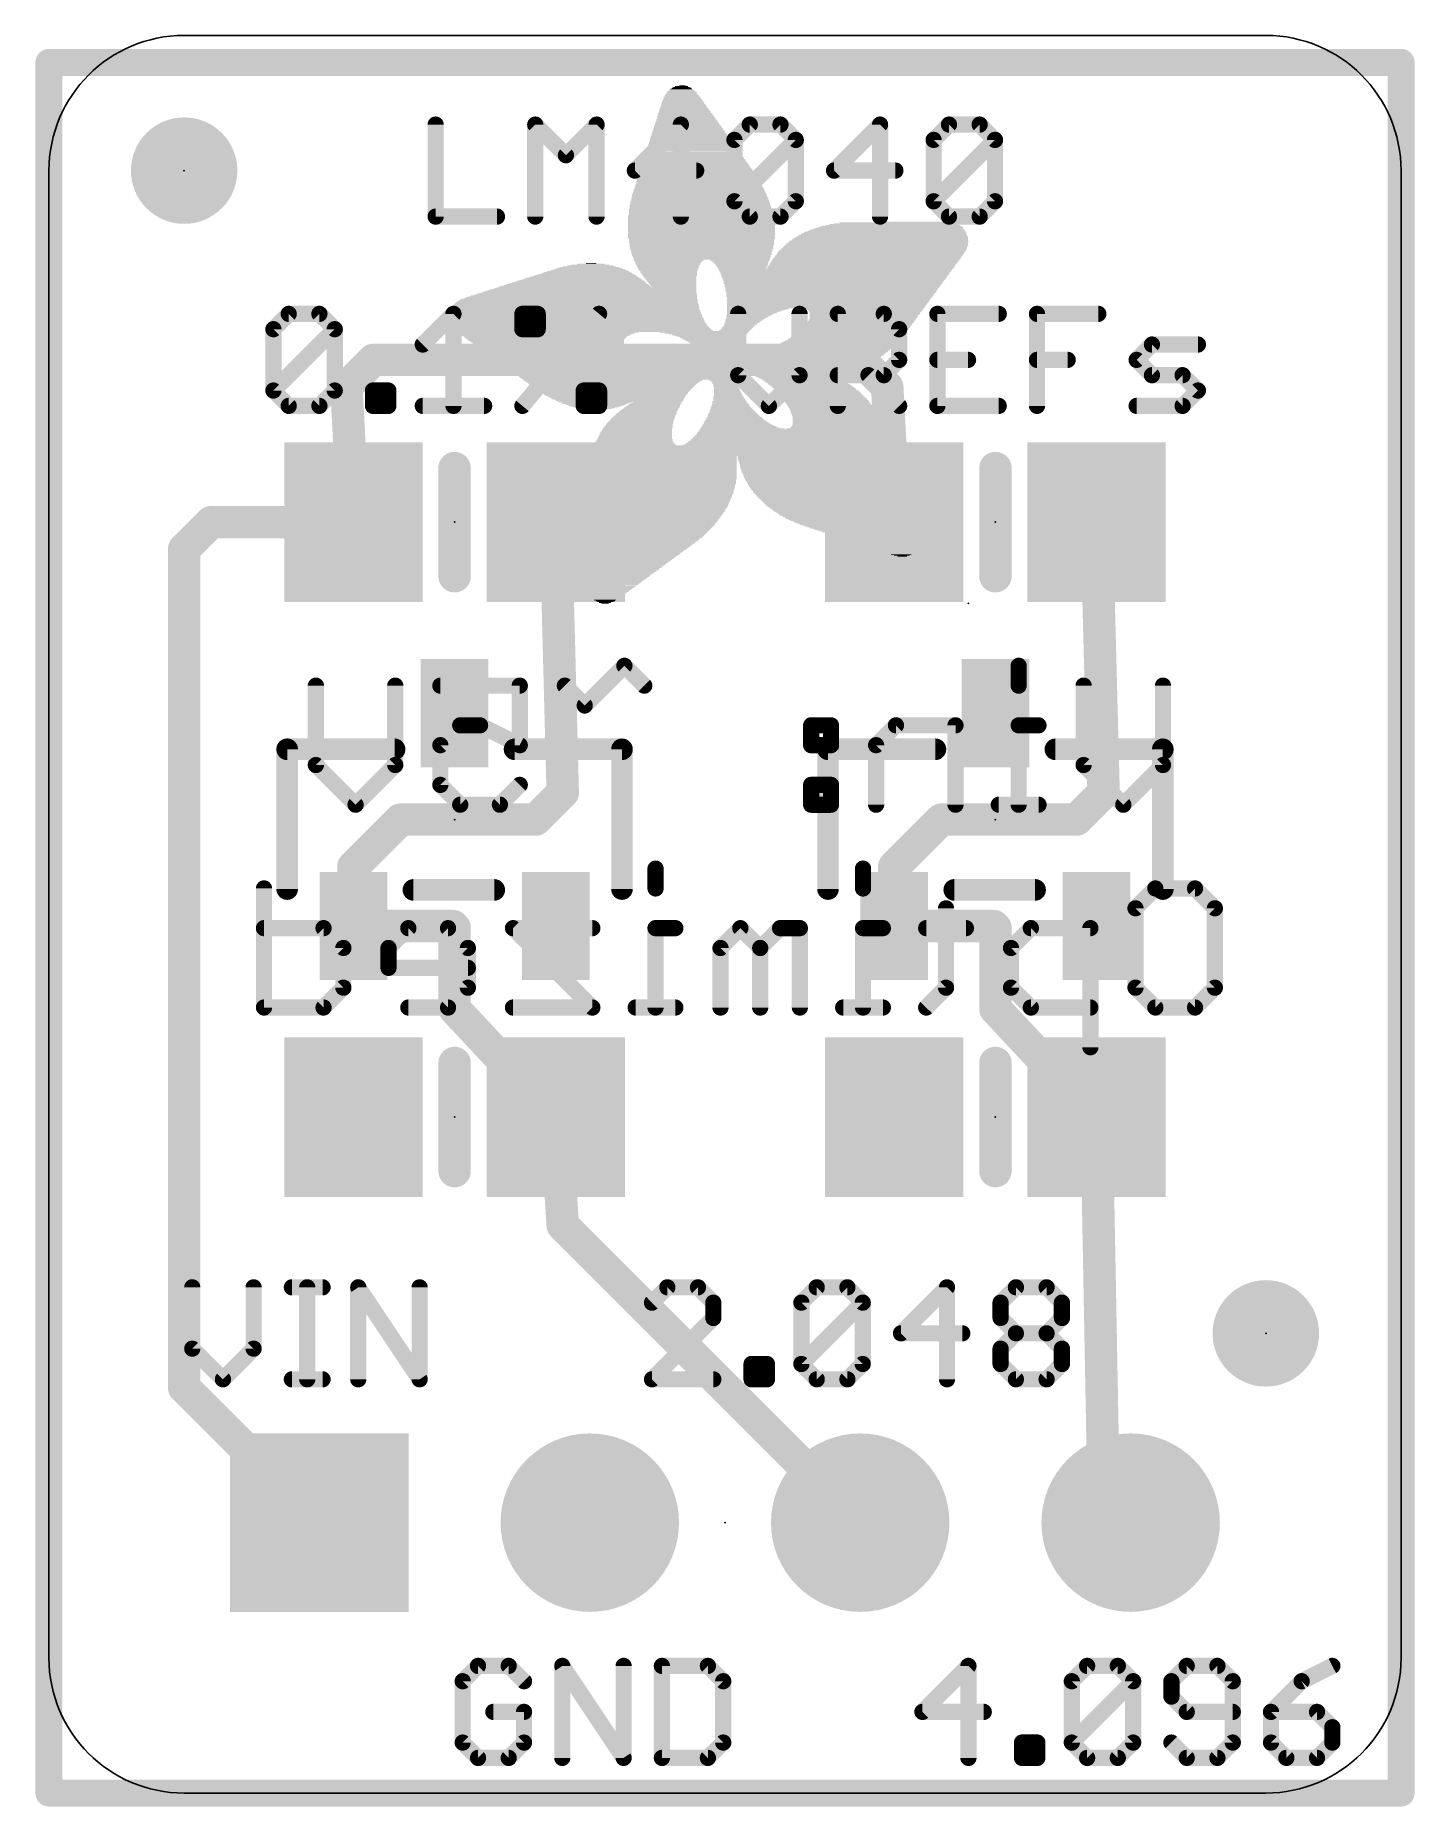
# Model space of a CAD drawing. Extents: x -0.1 to 12.8, y -0.1 to 16.5.
import ezdxf

# ---------------------------------------------------------------- set-up
doc = ezdxf.new("R2010")
doc.units = 0
for name, color, linetype in [('1', 12, 'CONTINUOUS'), ('17', 110, 'CONTINUOUS'), ('20', 53, 'CONTINUOUS'), ('21', 40, 'CONTINUOUS'), ('22', 6, 'CONTINUOUS'), ('23', 40, 'CONTINUOUS'), ('24', 6, 'CONTINUOUS')]:
    doc.layers.add(name, color=color, linetype=linetype)

# ---------------------------------------------------------------- blocks, each defined once
blk = doc.blocks.new('RECT')
blk.add_solid([(-0.5, -0.5), (0.5, -0.5), (-0.5, 0.5), (0.5, 0.5)])
blk = doc.blocks.new('PIE')
at = {"const_width": 0.5}
blk.add_lwpolyline([(0, -0.25, 1), (0, 0.25, 1), (0, -0.25)], format="xyb", dxfattribs=at)
blk = doc.blocks.new('SQUAREP')
blk.add_solid([(-0.5, -0.5), (0.5, -0.5), (-0.5, 0.5), (0.5, 0.5)])
blk = doc.blocks.new('ROUNDP')
at = {"const_width": 0.5}
blk.add_lwpolyline([(0, -0.25, 1), (0, 0.25, 1), (0, -0.25)], format="xyb", dxfattribs=at)

msp = doc.modelspace()

# ---------------------------------------------------------------- linework, layer by layer
at = {"layer": '1'}
for points, const_width in [([(0, 0), (0, 16.256)], 0.254), ([(0, 16.256), (12.7, 16.256)], 0.254), ([(12.7, 16.256), (12.7, 0)], 0.254), ([(2.794, 13.208), (3.048, 13.462)], 0.3048), ([(3.048, 13.462), (7.62, 13.462)], 0.3048), ([(7.62, 13.462), (7.874, 13.208)], 0.3048), ([(2.86, 11.938), (2.794, 13.208)], 0.3048), ([(7.874, 13.208), (7.94, 11.938)], 0.3048), ([(1.524, 11.938), (1.27, 11.684)], 0.3048), ([(2.86, 11.938), (1.524, 11.938)], 0.3048), ([(4.76, 11.938), (4.826, 9.398)], 0.3048), ([(9.84, 11.938), (9.906, 9.398)], 0.3048), ([(1.27, 11.684), (1.27, 3.81)], 0.3048), ([(4.826, 9.398), (4.572, 9.144)], 0.3048), ([(9.906, 9.398), (9.652, 9.144)], 0.3048), ([(3.302, 9.144), (2.86, 8.702)], 0.3048), ([(4.572, 9.144), (3.302, 9.144)], 0.3048), ([(8.382, 9.144), (7.94, 8.702)], 0.3048), ([(9.652, 9.144), (8.382, 9.144)], 0.3048), ([(2.86, 8.144), (2.86, 8.702)], 0.3048), ([(7.94, 8.144), (7.94, 8.702)], 0.3048), ([(2.86, 8.144), (3.794, 8.144)], 0.3048), ([(3.794, 8.144), (3.81, 8.128)], 0.3048), ([(3.81, 8.128), (3.81, 7.366)], 0.3048), ([(7.94, 8.144), (8.874, 8.144)], 0.3048), ([(8.874, 8.144), (8.89, 8.128)], 0.3048), ([(8.89, 8.128), (8.89, 7.366)], 0.3048), ([(3.81, 7.366), (4.76, 6.35)], 0.3048), ([(8.89, 7.366), (9.84, 6.35)], 0.3048), ([(4.76, 6.35), (4.826, 5.334)], 0.3048), ([(9.84, 6.35), (9.906, 2.794)], 0.3048), ([(4.826, 5.334), (7.62, 2.54)], 0.3048), ([(1.27, 3.81), (2.54, 2.54)], 0.3048), ([(9.906, 2.794), (10.16, 2.54)], 0.3048), ([(12.7, 0), (0, 0)], 0.254)]:
    msp.add_lwpolyline(points, dxfattribs=dict(at, const_width=const_width))
for points, const_width in [([(0.0635, 16.256, 1), (-0.0635, 16.256)], 0.127), ([(0, 16.3195, 1), (0, 16.1925)], 0.127), ([(12.7635, 16.256, 1), (12.6365, 16.256)], 0.127), ([(12.7, 16.1925, 1), (12.7, 16.3195)], 0.127), ([(3.048, 13.5382, 1), (3.048, 13.3858)], 0.1524), ([(3.1019, 13.4081, 1), (2.9941, 13.5159)], 0.1524), ([(7.6739, 13.5159, 1), (7.5661, 13.4081)], 0.1524), ([(7.62, 13.3858, 1), (7.62, 13.5382)], 0.1524), ([(2.8701, 13.212, 1), (2.7179, 13.204)], 0.1524), ([(2.7401, 13.2619, 1), (2.8479, 13.1541)], 0.1524), ([(7.9501, 13.212, 1), (7.7979, 13.204)], 0.1524), ([(7.8201, 13.1541, 1), (7.9279, 13.2619)], 0.1524), ([(1.524, 12.0142, 1), (1.524, 11.8618)], 0.1524), ([(1.5779, 11.8841, 1), (1.4701, 11.9919)], 0.1524), ([(2.7839, 11.934, 1), (2.9361, 11.942)], 0.1524), ([(2.86, 11.8618, 1), (2.86, 12.0142)], 0.1524), ([(4.8362, 11.94, 1), (4.6838, 11.936)], 0.1524), ([(7.8639, 11.934, 1), (8.0161, 11.942)], 0.1524), ([(9.9162, 11.94, 1), (9.7638, 11.936)], 0.1524), ([(1.3462, 11.684, 1), (1.1938, 11.684)], 0.1524), ([(1.2161, 11.7379, 1), (1.3239, 11.6301)], 0.1524), ([(4.8799, 9.3441, 1), (4.7721, 9.4519)], 0.1524), ([(9.9599, 9.3441, 1), (9.8521, 9.4519)], 0.1524), ([(4.7498, 9.396, 1), (4.9022, 9.4)], 0.1524), ([(9.8298, 9.396, 1), (9.9822, 9.4)], 0.1524), ([(3.302, 9.2202, 1), (3.302, 9.0678)], 0.1524), ([(3.3559, 9.0901, 1), (3.2481, 9.1979)], 0.1524), ([(4.5181, 9.1979, 1), (4.6259, 9.0901)], 0.1524), ([(4.572, 9.0678, 1), (4.572, 9.2202)], 0.1524), ([(8.382, 9.2202, 1), (8.382, 9.0678)], 0.1524), ([(8.4359, 9.0901, 1), (8.3281, 9.1979)], 0.1524), ([(9.5981, 9.1979, 1), (9.7059, 9.0901)], 0.1524), ([(9.652, 9.0678, 1), (9.652, 9.2202)], 0.1524), ([(2.9362, 8.702, 1), (2.7838, 8.702)], 0.1524), ([(2.8061, 8.7559, 1), (2.9139, 8.6481)], 0.1524), ([(8.0162, 8.702, 1), (7.8638, 8.702)], 0.1524), ([(7.8861, 8.7559, 1), (7.9939, 8.6481)], 0.1524), ([(2.86, 8.2202, 1), (2.86, 8.0678)], 0.1524), ([(2.7838, 8.144, 1), (2.9362, 8.144)], 0.1524), ([(3.8479, 8.1979, 1), (3.7401, 8.0901)], 0.1524), ([(3.8862, 8.128, 1), (3.7338, 8.128)], 0.1524), ([(3.7561, 8.0741, 1), (3.8639, 8.1819)], 0.1524), ([(3.794, 8.0678, 1), (3.794, 8.2202)], 0.1524), ([(7.94, 8.2202, 1), (7.94, 8.0678)], 0.1524), ([(7.8638, 8.144, 1), (8.0162, 8.144)], 0.1524), ([(8.9279, 8.1979, 1), (8.8201, 8.0901)], 0.1524), ([(8.9662, 8.128, 1), (8.8138, 8.128)], 0.1524), ([(8.8361, 8.0741, 1), (8.9439, 8.1819)], 0.1524), ([(8.874, 8.0678, 1), (8.874, 8.2202)], 0.1524), ([(3.8657, 7.418, 1), (3.7543, 7.314)], 0.1524), ([(8.9457, 7.418, 1), (8.8343, 7.314)], 0.1524), ([(3.7338, 7.366, 1), (3.8862, 7.366)], 0.1524), ([(8.8138, 7.366, 1), (8.9662, 7.366)], 0.1524), ([(4.836, 6.3549, 1), (4.684, 6.3451)], 0.1524), ([(9.9162, 6.3514, 1), (9.7638, 6.3486)], 0.1524), ([(4.7043, 6.298, 1), (4.8157, 6.402)], 0.1524), ([(9.7843, 6.298, 1), (9.8957, 6.402)], 0.1524), ([(4.8799, 5.3879, 1), (4.7721, 5.2801)], 0.1524), ([(4.75, 5.3291, 1), (4.902, 5.3389)], 0.1524), ([(1.3239, 3.8639, 1), (1.2161, 3.7561)], 0.1524), ([(1.1938, 3.81, 1), (1.3462, 3.81)], 0.1524), ([(9.9599, 2.8479, 1), (9.8521, 2.7401)], 0.1524), ([(9.8298, 2.7926, 1), (9.9822, 2.7954)], 0.1524), ([(2.4861, 2.4861, 1), (2.5939, 2.5939)], 0.1524), ([(7.5661, 2.4861, 1), (7.6739, 2.5939)], 0.1524), ([(10.1061, 2.4861, 1), (10.2139, 2.5939)], 0.1524), ([(0, 0.0635, 1), (0, -0.0635)], 0.127), ([(-0.0635, 0, 1), (0.0635, 0)], 0.127), ([(12.6365, 0, 1), (12.7635, 0)], 0.127), ([(12.7, -0.0635, 1), (12.7, 0.0635)], 0.127)]:
    msp.add_lwpolyline(points, format="xyb", dxfattribs=dict(at, const_width=const_width))
at = {"layer": '20'}
for p, q in [((1.27, 16.51), (11.43, 16.51)), ((0, 1.27), (0, 15.24)), ((12.7, 15.24), (12.7, 1.27)), ((11.43, 0), (1.27, 0))]:
    msp.add_line(p, q, dxfattribs=at)
for centre, start, end in [((1.27, 15.24), 90, 180), ((11.43, 15.24), 0, 90), ((1.27, 1.27), 180, 270), ((11.43, 1.27), 270, 0)]:
    msp.add_arc(centre, 1.27, start, end, dxfattribs=at)
at = {"layer": '21'}
for points, const_width in [([(3.6322, 15.6725), (3.6322, 14.8082)], 0.1524), ([(4.5677, 14.8082), (4.5677, 15.6725)], 0.1524), ([(4.5677, 15.6725), (4.8558, 15.3844)], 0.1524), ([(4.8558, 15.3844), (5.1439, 15.6725)], 0.1524), ([(5.1439, 15.6725), (5.1439, 14.8082)], 0.1524), ([(5.9354, 15.6725), (5.5032, 15.2404)], 0.1524), ([(5.9354, 14.8082), (5.9354, 15.6725)], 0.1524), ([(6.4388, 15.5285), (6.5828, 15.6725)], 0.1524), ([(6.5828, 15.6725), (6.8709, 15.6725)], 0.1524), ([(6.8709, 15.6725), (7.015, 15.5285)], 0.1524), ([(7.8064, 15.6725), (7.3743, 15.2404)], 0.1524), ([(7.8064, 14.8082), (7.8064, 15.6725)], 0.1524), ([(8.3098, 15.5285), (8.4539, 15.6725)], 0.1524), ([(8.4539, 15.6725), (8.742, 15.6725)], 0.1524), ([(8.742, 15.6725), (8.886, 15.5285)], 0.1524), ([(6.4388, 14.9523), (6.4388, 15.5285)], 0.1524), ([(6.4388, 14.9523), (7.015, 15.5285)], 0.1524), ([(7.015, 15.5285), (7.015, 14.9523)], 0.1524), ([(8.3098, 14.9523), (8.3098, 15.5285)], 0.1524), ([(8.3098, 14.9523), (8.886, 15.5285)], 0.1524), ([(8.886, 15.5285), (8.886, 14.9523)], 0.1524), ([(5.5032, 15.2404), (6.0795, 15.2404)], 0.1524), ([(7.3743, 15.2404), (7.9505, 15.2404)], 0.1524), ([(6.5828, 14.8082), (6.4388, 14.9523)], 0.1524), ([(7.015, 14.9523), (6.8709, 14.8082)], 0.1524), ([(8.4539, 14.8082), (8.3098, 14.9523)], 0.1524), ([(8.886, 14.9523), (8.742, 14.8082)], 0.1524), ([(3.6322, 14.8082), (4.2084, 14.8082)], 0.1524), ([(6.8709, 14.8082), (6.5828, 14.8082)], 0.1524), ([(8.742, 14.8082), (8.4539, 14.8082)], 0.1524), ([(2.1082, 13.7505), (2.2523, 13.8945)], 0.1524), ([(2.1082, 13.1743), (2.1082, 13.7505)], 0.1524), ([(2.1082, 13.1743), (2.6844, 13.7505)], 0.1524), ([(2.2523, 13.8945), (2.5404, 13.8945)], 0.1524), ([(2.5404, 13.8945), (2.6844, 13.7505)], 0.1524), ([(2.6844, 13.7505), (2.6844, 13.1743)], 0.1524), ([(3.5115, 13.6064), (3.7996, 13.8945)], 0.1524), ([(3.7996, 13.8945), (3.7996, 13.0302)], 0.1524), ([(4.447, 13.8945), (4.5911, 13.8945)], 0.1524), ([(4.447, 13.7505), (4.447, 13.8945)], 0.1524), ([(4.447, 13.0302), (5.1673, 13.8945)], 0.1524), ([(4.5911, 13.7505), (4.447, 13.7505)], 0.1524), ([(4.5911, 13.8945), (4.5911, 13.7505)], 0.1524), ([(6.474, 13.8945), (6.474, 13.3183)], 0.1524), ([(7.0502, 13.3183), (7.0502, 13.8945)], 0.1524), ([(7.4095, 13.0302), (7.4095, 13.8945)], 0.1524), ([(7.4095, 13.8945), (7.8416, 13.8945)], 0.1524), ([(7.8416, 13.8945), (7.9857, 13.7505)], 0.1524), ([(7.9857, 13.7505), (7.9857, 13.4624)], 0.1524), ([(8.9212, 13.8945), (8.345, 13.8945)], 0.1524), ([(8.345, 13.8945), (8.345, 13.0302)], 0.1524), ([(9.2805, 13.0302), (9.2805, 13.8945)], 0.1524), ([(9.2805, 13.8945), (9.8567, 13.8945)], 0.1524), ([(10.216, 13.4624), (10.3601, 13.6064)], 0.1524), ([(10.3601, 13.6064), (10.7923, 13.6064)], 0.1524), ([(7.9857, 13.4624), (7.8416, 13.3183)], 0.1524), ([(8.345, 13.4624), (8.6331, 13.4624)], 0.1524), ([(9.2805, 13.4624), (9.5686, 13.4624)], 0.1524), ([(10.3601, 13.3183), (10.216, 13.4624)], 0.1524), ([(6.474, 13.3183), (6.7621, 13.0302)], 0.1524), ([(6.7621, 13.0302), (7.0502, 13.3183)], 0.1524), ([(7.8416, 13.3183), (7.4095, 13.3183)], 0.1524), ([(7.6976, 13.3183), (7.9857, 13.0302)], 0.1524), ([(10.6482, 13.3183), (10.3601, 13.3183)], 0.1524), ([(10.7923, 13.1743), (10.6482, 13.3183)], 0.1524), ([(2.2523, 13.0302), (2.1082, 13.1743)], 0.1524), ([(2.6844, 13.1743), (2.5404, 13.0302)], 0.1524), ([(3.0437, 13.0302), (3.0437, 13.1743)], 0.1524), ([(3.0437, 13.1743), (3.1878, 13.1743)], 0.1524), ([(3.1878, 13.1743), (3.1878, 13.0302)], 0.1524), ([(5.0232, 13.0302), (5.0232, 13.1743)], 0.1524), ([(5.0232, 13.1743), (5.1673, 13.1743)], 0.1524), ([(5.1673, 13.1743), (5.1673, 13.0302)], 0.1524), ([(10.6482, 13.0302), (10.7923, 13.1743)], 0.1524), ([(2.5404, 13.0302), (2.2523, 13.0302)], 0.1524), ([(3.1878, 13.0302), (3.0437, 13.0302)], 0.1524), ([(3.5115, 13.0302), (4.0877, 13.0302)], 0.1524), ([(5.1673, 13.0302), (5.0232, 13.0302)], 0.1524), ([(8.345, 13.0302), (8.9212, 13.0302)], 0.1524), ([(10.216, 13.0302), (10.6482, 13.0302)], 0.1524), ([(3.81, 11.43), (3.81, 12.446)], 0.3048), ([(8.89, 11.43), (8.89, 12.446)], 0.3048), ([(2.2376, 8.4916), (2.2376, 9.8044)], 0.2032), ([(2.2376, 9.8044), (3.2464, 9.8044)], 0.2032), ([(4.3736, 9.8044), (5.3824, 9.8044)], 0.2032), ([(5.3824, 9.8044), (5.3824, 8.4916)], 0.2032), ([(7.3176, 8.4916), (7.3176, 9.8044)], 0.2032), ([(7.3176, 9.8044), (8.3264, 9.8044)], 0.2032), ([(9.4536, 9.8044), (10.4624, 9.8044)], 0.2032), ([(10.4624, 9.8044), (10.4624, 8.4916)], 0.2032), ([(4.1824, 8.4836), (3.4236, 8.4836)], 0.2032), ([(9.2624, 8.4836), (8.5036, 8.4836)], 0.2032), ([(3.81, 5.842), (3.81, 6.858)], 0.3048), ([(8.89, 5.842), (8.89, 6.858)], 0.3048), ([(1.3462, 4.7505), (1.3462, 4.1743)], 0.1524), ([(1.9224, 4.1743), (1.9224, 4.7505)], 0.1524), ([(2.2817, 4.7505), (2.5698, 4.7505)], 0.1524), ([(2.4258, 3.8862), (2.4258, 4.7505)], 0.1524), ([(2.9054, 3.8862), (2.9054, 4.7505)], 0.1524), ([(2.9054, 4.7505), (3.4816, 3.8862)], 0.1524), ([(3.4816, 3.8862), (3.4816, 4.7505)], 0.1524), ([(5.8083, 4.7505), (5.6642, 4.6065)], 0.1524), ([(6.0964, 4.7505), (5.8083, 4.7505)], 0.1524), ([(6.2404, 4.6065), (6.0964, 4.7505)], 0.1524), ([(7.0675, 4.6065), (7.2115, 4.7505)], 0.1524), ([(7.2115, 4.7505), (7.4996, 4.7505)], 0.1524), ([(7.4996, 4.7505), (7.6437, 4.6065)], 0.1524), ([(8.4352, 4.7505), (8.003, 4.3184)], 0.1524), ([(8.4352, 3.8862), (8.4352, 4.7505)], 0.1524), ([(8.9385, 4.6065), (9.0826, 4.7505)], 0.1524), ([(9.0826, 4.7505), (9.3707, 4.7505)], 0.1524), ([(9.3707, 4.7505), (9.5147, 4.6065)], 0.1524), ([(6.2404, 4.4624), (6.2404, 4.6065)], 0.1524), ([(7.0675, 4.0303), (7.0675, 4.6065)], 0.1524), ([(7.0675, 4.0303), (7.6437, 4.6065)], 0.1524), ([(7.6437, 4.6065), (7.6437, 4.0303)], 0.1524), ([(8.9385, 4.4624), (8.9385, 4.6065)], 0.1524), ([(9.5147, 4.6065), (9.5147, 4.4624)], 0.1524), ([(5.6642, 3.8862), (6.2404, 4.4624)], 0.1524), ([(9.0826, 4.3184), (8.9385, 4.4624)], 0.1524), ([(9.5147, 4.4624), (9.3707, 4.3184)], 0.1524), ([(8.003, 4.3184), (8.5792, 4.3184)], 0.1524), ([(8.9385, 4.1743), (9.0826, 4.3184)], 0.1524), ([(9.0826, 4.3184), (9.3707, 4.3184)], 0.1524), ([(9.3707, 4.3184), (9.5147, 4.1743)], 0.1524), ([(1.3462, 4.1743), (1.6343, 3.8862)], 0.1524), ([(1.6343, 3.8862), (1.9224, 4.1743)], 0.1524), ([(8.9385, 4.0303), (8.9385, 4.1743)], 0.1524), ([(9.5147, 4.1743), (9.5147, 4.0303)], 0.1524), ([(6.5997, 3.8862), (6.5997, 4.0303)], 0.1524), ([(6.5997, 4.0303), (6.7438, 4.0303)], 0.1524), ([(6.7438, 4.0303), (6.7438, 3.8862)], 0.1524), ([(7.2115, 3.8862), (7.0675, 4.0303)], 0.1524), ([(7.6437, 4.0303), (7.4996, 3.8862)], 0.1524), ([(9.0826, 3.8862), (8.9385, 4.0303)], 0.1524), ([(9.5147, 4.0303), (9.3707, 3.8862)], 0.1524), ([(2.2817, 3.8862), (2.5698, 3.8862)], 0.1524), ([(6.2404, 3.8862), (5.6642, 3.8862)], 0.1524), ([(6.7438, 3.8862), (6.5997, 3.8862)], 0.1524), ([(7.4996, 3.8862), (7.2115, 3.8862)], 0.1524), ([(9.3707, 3.8862), (9.0826, 3.8862)], 0.1524), ([(4.0303, 1.1945), (3.8862, 1.0505)], 0.1524), ([(4.3184, 1.1945), (4.0303, 1.1945)], 0.1524), ([(4.4624, 1.0505), (4.3184, 1.1945)], 0.1524), ([(4.8217, 0.3302), (4.8217, 1.1945)], 0.1524), ([(4.8217, 1.1945), (5.3979, 0.3302)], 0.1524), ([(5.3979, 0.3302), (5.3979, 1.1945)], 0.1524), ([(5.7572, 1.1945), (5.7572, 0.3302)], 0.1524), ([(6.1894, 1.1945), (5.7572, 1.1945)], 0.1524), ([(6.3335, 1.0505), (6.1894, 1.1945)], 0.1524), ([(8.6364, 1.1945), (8.2042, 0.7624)], 0.1524), ([(8.6364, 0.3302), (8.6364, 1.1945)], 0.1524), ([(9.6075, 1.0505), (9.7515, 1.1945)], 0.1524), ([(9.7515, 1.1945), (10.0396, 1.1945)], 0.1524), ([(10.0396, 1.1945), (10.1837, 1.0505)], 0.1524), ([(10.6871, 1.1945), (10.543, 1.0505)], 0.1524), ([(10.9752, 1.1945), (10.6871, 1.1945)], 0.1524), ([(11.1192, 1.0505), (10.9752, 1.1945)], 0.1524), ([(12.0547, 1.1945), (11.7666, 1.0505)], 0.1524), ([(3.8862, 1.0505), (3.8862, 0.4743)], 0.1524), ([(6.3335, 0.4743), (6.3335, 1.0505)], 0.1524), ([(9.6075, 0.4743), (9.6075, 1.0505)], 0.1524), ([(9.6075, 0.4743), (10.1837, 1.0505)], 0.1524), ([(10.1837, 1.0505), (10.1837, 0.4743)], 0.1524), ([(10.543, 1.0505), (10.543, 0.9064)], 0.1524), ([(11.1192, 0.4743), (11.1192, 1.0505)], 0.1524), ([(11.7666, 1.0505), (11.4785, 0.7624)], 0.1524), ([(4.4624, 0.7624), (4.1743, 0.7624)], 0.1524), ([(4.4624, 0.4743), (4.4624, 0.7624)], 0.1524), ([(8.2042, 0.7624), (8.7804, 0.7624)], 0.1524), ([(10.543, 0.9064), (10.6871, 0.7624)], 0.1524), ([(10.6871, 0.7624), (11.1192, 0.7624)], 0.1524), ([(11.4785, 0.7624), (11.4785, 0.4743)], 0.1524), ([(11.9107, 0.7624), (11.4785, 0.7624)], 0.1524), ([(12.0547, 0.6183), (11.9107, 0.7624)], 0.1524), ([(12.0547, 0.4743), (12.0547, 0.6183)], 0.1524), ([(3.8862, 0.4743), (4.0303, 0.3302)], 0.1524), ([(4.3184, 0.3302), (4.4624, 0.4743)], 0.1524), ([(6.1894, 0.3302), (6.3335, 0.4743)], 0.1524), ([(9.1397, 0.3302), (9.1397, 0.4743)], 0.1524), ([(9.1397, 0.4743), (9.2838, 0.4743)], 0.1524), ([(9.2838, 0.4743), (9.2838, 0.3302)], 0.1524), ([(9.7515, 0.3302), (9.6075, 0.4743)], 0.1524), ([(10.1837, 0.4743), (10.0396, 0.3302)], 0.1524), ([(10.543, 0.4743), (10.6871, 0.3302)], 0.1524), ([(10.9752, 0.3302), (11.1192, 0.4743)], 0.1524), ([(11.4785, 0.4743), (11.6226, 0.3302)], 0.1524), ([(11.9107, 0.3302), (12.0547, 0.4743)], 0.1524), ([(4.0303, 0.3302), (4.3184, 0.3302)], 0.1524), ([(5.7572, 0.3302), (6.1894, 0.3302)], 0.1524), ([(9.2838, 0.3302), (9.1397, 0.3302)], 0.1524), ([(10.0396, 0.3302), (9.7515, 0.3302)], 0.1524), ([(10.6871, 0.3302), (10.9752, 0.3302)], 0.1524), ([(11.6226, 0.3302), (11.9107, 0.3302)], 0.1524)]:
    msp.add_lwpolyline(points, dxfattribs=dict(at, const_width=const_width))
for points, const_width in [([(3.6703, 15.6725, 1), (3.5941, 15.6725)], 0.0762), ([(4.5947, 15.6995, 1), (4.5408, 15.6456)], 0.0762), ([(4.6058, 15.6725, 1), (4.5296, 15.6725)], 0.0762), ([(5.182, 15.6725, 1), (5.1058, 15.6725)], 0.0762), ([(5.1709, 15.6456, 1), (5.117, 15.6995)], 0.0762), ([(5.9735, 15.6725, 1), (5.8973, 15.6725)], 0.0762), ([(5.9623, 15.6456, 1), (5.9085, 15.6995)], 0.0762), ([(6.5828, 15.7106, 1), (6.5828, 15.6344)], 0.0762), ([(6.6098, 15.6456, 1), (6.5559, 15.6995)], 0.0762), ([(6.8979, 15.6995, 1), (6.844, 15.6456)], 0.0762), ([(6.8709, 15.6344, 1), (6.8709, 15.7106)], 0.0762), ([(7.8445, 15.6725, 1), (7.7683, 15.6725)], 0.0762), ([(7.8334, 15.6456, 1), (7.7795, 15.6995)], 0.0762), ([(8.4539, 15.7106, 1), (8.4539, 15.6344)], 0.0762), ([(8.4808, 15.6456, 1), (8.4269, 15.6995)], 0.0762), ([(8.7689, 15.6995, 1), (8.715, 15.6456)], 0.0762), ([(8.742, 15.6344, 1), (8.742, 15.7106)], 0.0762), ([(6.4118, 15.5554, 1), (6.4657, 15.5015)], 0.0762), ([(6.4769, 15.5285, 1), (6.4007, 15.5285)], 0.0762), ([(7.0531, 15.5285, 1), (6.9769, 15.5285)], 0.0762), ([(7.0419, 15.5015, 1), (6.988, 15.5554)], 0.0762), ([(6.988, 15.5015, 1), (7.0419, 15.5554)], 0.0762), ([(8.3479, 15.5285, 1), (8.2717, 15.5285)], 0.0762), ([(8.2829, 15.5554, 1), (8.3367, 15.5015)], 0.0762), ([(8.9241, 15.5285, 1), (8.8479, 15.5285)], 0.0762), ([(8.913, 15.5015, 1), (8.8591, 15.5554)], 0.0762), ([(8.8591, 15.5015, 1), (8.913, 15.5554)], 0.0762), ([(4.8289, 15.4114, 1), (4.8828, 15.3575)], 0.0762), ([(4.8289, 15.3575, 1), (4.8828, 15.4114)], 0.0762), ([(5.5032, 15.2785, 1), (5.5032, 15.2023)], 0.0762), ([(6.0795, 15.2023, 1), (6.0795, 15.2785)], 0.0762), ([(7.3743, 15.2785, 1), (7.3743, 15.2023)], 0.0762), ([(7.9505, 15.2023, 1), (7.9505, 15.2785)], 0.0762), ([(5.4763, 15.2673, 1), (5.5302, 15.2134)], 0.0762), ([(7.3473, 15.2673, 1), (7.4012, 15.2134)], 0.0762), ([(6.4657, 14.9792, 1), (6.4118, 14.9253)], 0.0762), ([(6.4118, 14.9792, 1), (6.4657, 14.9253)], 0.0762), ([(6.4007, 14.9523, 1), (6.4769, 14.9523)], 0.0762), ([(6.9769, 14.9523, 1), (7.0531, 14.9523)], 0.0762), ([(7.0419, 14.9253, 1), (6.988, 14.9792)], 0.0762), ([(8.3367, 14.9792, 1), (8.2829, 14.9253)], 0.0762), ([(8.2829, 14.9792, 1), (8.3367, 14.9253)], 0.0762), ([(8.2717, 14.9523, 1), (8.3479, 14.9523)], 0.0762), ([(8.8479, 14.9523, 1), (8.9241, 14.9523)], 0.0762), ([(8.913, 14.9253, 1), (8.8591, 14.9792)], 0.0762), ([(3.6322, 14.8463, 1), (3.6322, 14.7701)], 0.0762), ([(3.5941, 14.8082, 1), (3.6703, 14.8082)], 0.0762), ([(4.2084, 14.7701, 1), (4.2084, 14.8463)], 0.0762), ([(4.5296, 14.8082, 1), (4.6058, 14.8082)], 0.0762), ([(5.1058, 14.8082, 1), (5.182, 14.8082)], 0.0762), ([(5.8973, 14.8082, 1), (5.9735, 14.8082)], 0.0762), ([(6.5828, 14.8463, 1), (6.5828, 14.7701)], 0.0762), ([(6.5559, 14.7813, 1), (6.6098, 14.8351)], 0.0762), ([(6.844, 14.8351, 1), (6.8979, 14.7813)], 0.0762), ([(6.8709, 14.7701, 1), (6.8709, 14.8463)], 0.0762), ([(7.7683, 14.8082, 1), (7.8445, 14.8082)], 0.0762), ([(8.4539, 14.8463, 1), (8.4539, 14.7701)], 0.0762), ([(8.4269, 14.7813, 1), (8.4808, 14.8351)], 0.0762), ([(8.715, 14.8351, 1), (8.7689, 14.7813)], 0.0762), ([(8.742, 14.7701, 1), (8.742, 14.8463)], 0.0762), ([(2.1463, 13.7505, 1), (2.0701, 13.7505)], 0.0762), ([(2.0813, 13.7774, 1), (2.1351, 13.7235)], 0.0762), ([(2.2523, 13.9326, 1), (2.2523, 13.8564)], 0.0762), ([(2.2792, 13.8676, 1), (2.2253, 13.9215)], 0.0762), ([(2.5673, 13.9215, 1), (2.5134, 13.8676)], 0.0762), ([(2.5404, 13.8564, 1), (2.5404, 13.9326)], 0.0762), ([(2.7225, 13.7505, 1), (2.6463, 13.7505)], 0.0762), ([(2.7114, 13.7235, 1), (2.6575, 13.7774)], 0.0762), ([(2.6575, 13.7235, 1), (2.7114, 13.7774)], 0.0762), ([(3.8377, 13.8945, 1), (3.7615, 13.8945)], 0.0762), ([(3.8265, 13.8676, 1), (3.7726, 13.9215)], 0.0762), ([(4.447, 13.9326, 1), (4.447, 13.8564)], 0.0762), ([(4.4851, 13.8945, 1), (4.4089, 13.8945)], 0.0762), ([(4.447, 13.7886, 1), (4.447, 13.7124)], 0.0762), ([(4.6292, 13.8945, 1), (4.553, 13.8945)], 0.0762), ([(4.5911, 13.8564, 1), (4.5911, 13.9326)], 0.0762), ([(4.5911, 13.7124, 1), (4.5911, 13.7886)], 0.0762), ([(5.1965, 13.8701, 1), (5.138, 13.9189)], 0.0762), ([(6.5121, 13.8945, 1), (6.4359, 13.8945)], 0.0762), ([(7.0883, 13.8945, 1), (7.0121, 13.8945)], 0.0762), ([(7.4476, 13.8945, 1), (7.3714, 13.8945)], 0.0762), ([(7.4095, 13.9326, 1), (7.4095, 13.8564)], 0.0762), ([(7.8686, 13.9215, 1), (7.8147, 13.8676)], 0.0762), ([(7.8416, 13.8564, 1), (7.8416, 13.9326)], 0.0762), ([(8.0238, 13.7505, 1), (7.9476, 13.7505)], 0.0762), ([(7.9588, 13.7235, 1), (8.0126, 13.7774)], 0.0762), ([(8.345, 13.9326, 1), (8.345, 13.8564)], 0.0762), ([(8.3831, 13.8945, 1), (8.3069, 13.8945)], 0.0762), ([(8.9212, 13.8564, 1), (8.9212, 13.9326)], 0.0762), ([(9.3186, 13.8945, 1), (9.2424, 13.8945)], 0.0762), ([(9.2805, 13.9326, 1), (9.2805, 13.8564)], 0.0762), ([(9.8567, 13.8564, 1), (9.8567, 13.9326)], 0.0762), ([(3.4845, 13.6334, 1), (3.5384, 13.5795)], 0.0762), ([(4.4089, 13.7505, 1), (4.4851, 13.7505)], 0.0762), ([(4.553, 13.7505, 1), (4.6292, 13.7505)], 0.0762), ([(10.3601, 13.6445, 1), (10.3601, 13.5683)], 0.0762), ([(10.387, 13.5795, 1), (10.3331, 13.6334)], 0.0762), ([(10.7923, 13.5683, 1), (10.7923, 13.6445)], 0.0762), ([(7.9476, 13.4624, 1), (8.0238, 13.4624)], 0.0762), ([(8.0126, 13.4354, 1), (7.9588, 13.4893)], 0.0762), ([(8.345, 13.5005, 1), (8.345, 13.4243)], 0.0762), ([(8.6331, 13.4243, 1), (8.6331, 13.5005)], 0.0762), ([(9.2805, 13.5005, 1), (9.2805, 13.4243)], 0.0762), ([(9.5686, 13.4243, 1), (9.5686, 13.5005)], 0.0762), ([(10.243, 13.4893, 1), (10.1891, 13.4354)], 0.0762), ([(10.1891, 13.4893, 1), (10.243, 13.4354)], 0.0762), ([(6.5009, 13.3453, 1), (6.447, 13.2914)], 0.0762), ([(6.4359, 13.3183, 1), (6.5121, 13.3183)], 0.0762), ([(7.0121, 13.3183, 1), (7.0883, 13.3183)], 0.0762), ([(7.0771, 13.2914, 1), (7.0232, 13.3453)], 0.0762), ([(7.4095, 13.3564, 1), (7.4095, 13.2802)], 0.0762), ([(7.7245, 13.3453, 1), (7.6706, 13.2914)], 0.0762), ([(7.8147, 13.3453, 1), (7.8686, 13.2914)], 0.0762), ([(7.8416, 13.2802, 1), (7.8416, 13.3564)], 0.0762), ([(10.3601, 13.3564, 1), (10.3601, 13.2802)], 0.0762), ([(10.3331, 13.2914, 1), (10.387, 13.3453)], 0.0762), ([(10.6751, 13.3453, 1), (10.6213, 13.2914)], 0.0762), ([(10.6482, 13.2802, 1), (10.6482, 13.3564)], 0.0762), ([(2.1351, 13.2012, 1), (2.0813, 13.1473)], 0.0762), ([(2.0813, 13.2012, 1), (2.1351, 13.1473)], 0.0762), ([(2.0701, 13.1743, 1), (2.1463, 13.1743)], 0.0762), ([(2.6463, 13.1743, 1), (2.7225, 13.1743)], 0.0762), ([(2.7114, 13.1473, 1), (2.6575, 13.2012)], 0.0762), ([(3.0818, 13.1743, 1), (3.0056, 13.1743)], 0.0762), ([(3.0437, 13.2124, 1), (3.0437, 13.1362)], 0.0762), ([(3.2259, 13.1743, 1), (3.1497, 13.1743)], 0.0762), ([(3.1878, 13.1362, 1), (3.1878, 13.2124)], 0.0762), ([(5.0613, 13.1743, 1), (4.9851, 13.1743)], 0.0762), ([(5.0232, 13.2124, 1), (5.0232, 13.1362)], 0.0762), ([(5.2054, 13.1743, 1), (5.1292, 13.1743)], 0.0762), ([(5.1673, 13.1362, 1), (5.1673, 13.2124)], 0.0762), ([(10.8192, 13.1473, 1), (10.7653, 13.2012)], 0.0762), ([(10.7653, 13.1473, 1), (10.8192, 13.2012)], 0.0762), ([(2.2523, 13.0683, 1), (2.2523, 12.9921)], 0.0762), ([(2.2253, 13.0033, 1), (2.2792, 13.0571)], 0.0762), ([(2.5134, 13.0571, 1), (2.5673, 13.0033)], 0.0762), ([(2.5404, 12.9921, 1), (2.5404, 13.0683)], 0.0762), ([(3.0437, 13.0683, 1), (3.0437, 12.9921)], 0.0762), ([(3.0056, 13.0302, 1), (3.0818, 13.0302)], 0.0762), ([(3.1497, 13.0302, 1), (3.2259, 13.0302)], 0.0762), ([(3.1878, 12.9921, 1), (3.1878, 13.0683)], 0.0762), ([(3.5115, 13.0683, 1), (3.5115, 12.9921)], 0.0762), ([(3.7615, 13.0302, 1), (3.8377, 13.0302)], 0.0762), ([(4.0877, 12.9921, 1), (4.0877, 13.0683)], 0.0762), ([(4.4177, 13.0546, 1), (4.4763, 13.0058)], 0.0762), ([(5.0232, 13.0683, 1), (5.0232, 12.9921)], 0.0762), ([(4.9851, 13.0302, 1), (5.0613, 13.0302)], 0.0762), ([(5.1292, 13.0302, 1), (5.2054, 13.0302)], 0.0762), ([(5.1673, 12.9921, 1), (5.1673, 13.0683)], 0.0762), ([(6.7351, 13.0571, 1), (6.789, 13.0033)], 0.0762), ([(6.7351, 13.0033, 1), (6.789, 13.0571)], 0.0762), ([(7.3714, 13.0302, 1), (7.4476, 13.0302)], 0.0762), ([(7.9588, 13.0033, 1), (8.0126, 13.0571)], 0.0762), ([(8.345, 13.0683, 1), (8.345, 12.9921)], 0.0762), ([(8.3069, 13.0302, 1), (8.3831, 13.0302)], 0.0762), ([(8.9212, 12.9921, 1), (8.9212, 13.0683)], 0.0762), ([(9.2424, 13.0302, 1), (9.3186, 13.0302)], 0.0762), ([(10.216, 13.0683, 1), (10.216, 12.9921)], 0.0762), ([(10.6213, 13.0571, 1), (10.6751, 13.0033)], 0.0762), ([(10.6482, 12.9921, 1), (10.6482, 13.0683)], 0.0762), ([(3.8862, 12.446, 1), (3.7338, 12.446)], 0.1524), ([(8.9662, 12.446, 1), (8.8138, 12.446)], 0.1524), ([(3.7338, 11.43, 1), (3.8862, 11.43)], 0.1524), ([(8.8138, 11.43, 1), (8.9662, 11.43)], 0.1524), ([(2.2884, 9.8044, 1), (2.1868, 9.8044)], 0.1016), ([(2.2376, 9.8552, 1), (2.2376, 9.7536)], 0.1016), ([(3.2464, 9.7536, 1), (3.2464, 9.8552)], 0.1016), ([(4.3736, 9.8552, 1), (4.3736, 9.7536)], 0.1016), ([(5.4332, 9.8044, 1), (5.3316, 9.8044)], 0.1016), ([(5.3824, 9.7536, 1), (5.3824, 9.8552)], 0.1016), ([(7.3684, 9.8044, 1), (7.2668, 9.8044)], 0.1016), ([(7.3176, 9.8552, 1), (7.3176, 9.7536)], 0.1016), ([(8.3264, 9.7536, 1), (8.3264, 9.8552)], 0.1016), ([(9.4536, 9.8552, 1), (9.4536, 9.7536)], 0.1016), ([(10.5132, 9.8044, 1), (10.4116, 9.8044)], 0.1016), ([(10.4624, 9.7536, 1), (10.4624, 9.8552)], 0.1016), ([(2.1868, 8.4916, 1), (2.2884, 8.4916)], 0.1016), ([(3.4236, 8.5344, 1), (3.4236, 8.4328)], 0.1016), ([(4.1824, 8.4328, 1), (4.1824, 8.5344)], 0.1016), ([(5.3316, 8.4916, 1), (5.4332, 8.4916)], 0.1016), ([(7.2668, 8.4916, 1), (7.3684, 8.4916)], 0.1016), ([(8.5036, 8.5344, 1), (8.5036, 8.4328)], 0.1016), ([(9.2624, 8.4328, 1), (9.2624, 8.5344)], 0.1016), ([(10.4116, 8.4916, 1), (10.5132, 8.4916)], 0.1016), ([(3.8862, 6.858, 1), (3.7338, 6.858)], 0.1524), ([(8.9662, 6.858, 1), (8.8138, 6.858)], 0.1524), ([(3.7338, 5.842, 1), (3.8862, 5.842)], 0.1524), ([(8.8138, 5.842, 1), (8.9662, 5.842)], 0.1524), ([(1.3843, 4.7505, 1), (1.3081, 4.7505)], 0.0762), ([(1.9605, 4.7505, 1), (1.8843, 4.7505)], 0.0762), ([(2.2817, 4.7886, 1), (2.2817, 4.7124)], 0.0762), ([(2.4639, 4.7505, 1), (2.3877, 4.7505)], 0.0762), ([(2.5698, 4.7124, 1), (2.5698, 4.7886)], 0.0762), ([(2.9371, 4.7717, 1), (2.8737, 4.7294)], 0.0762), ([(2.9435, 4.7505, 1), (2.8673, 4.7505)], 0.0762), ([(3.5197, 4.7505, 1), (3.4435, 4.7505)], 0.0762), ([(5.8083, 4.7886, 1), (5.8083, 4.7124)], 0.0762), ([(5.8352, 4.7236, 1), (5.7813, 4.7775)], 0.0762), ([(6.1233, 4.7775, 1), (6.0694, 4.7236)], 0.0762), ([(6.0964, 4.7124, 1), (6.0964, 4.7886)], 0.0762), ([(7.2115, 4.7886, 1), (7.2115, 4.7124)], 0.0762), ([(7.2385, 4.7236, 1), (7.1846, 4.7775)], 0.0762), ([(7.5266, 4.7775, 1), (7.4727, 4.7236)], 0.0762), ([(7.4996, 4.7124, 1), (7.4996, 4.7886)], 0.0762), ([(8.4733, 4.7505, 1), (8.3971, 4.7505)], 0.0762), ([(8.4621, 4.7236, 1), (8.4082, 4.7775)], 0.0762), ([(9.0826, 4.7886, 1), (9.0826, 4.7124)], 0.0762), ([(9.1095, 4.7236, 1), (9.0556, 4.7775)], 0.0762), ([(9.3976, 4.7775, 1), (9.3437, 4.7236)], 0.0762), ([(9.3707, 4.7124, 1), (9.3707, 4.7886)], 0.0762), ([(5.6373, 4.6334, 1), (5.6911, 4.5795)], 0.0762), ([(6.2785, 4.6065, 1), (6.2023, 4.6065)], 0.0762), ([(6.2135, 4.5795, 1), (6.2674, 4.6334)], 0.0762), ([(7.0405, 4.6334, 1), (7.0944, 4.5795)], 0.0762), ([(7.1056, 4.6065, 1), (7.0294, 4.6065)], 0.0762), ([(7.6818, 4.6065, 1), (7.6056, 4.6065)], 0.0762), ([(7.6706, 4.5795, 1), (7.6168, 4.6334)], 0.0762), ([(7.6168, 4.5795, 1), (7.6706, 4.6334)], 0.0762), ([(8.9766, 4.6065, 1), (8.9004, 4.6065)], 0.0762), ([(8.9116, 4.6334, 1), (8.9655, 4.5795)], 0.0762), ([(9.5528, 4.6065, 1), (9.4766, 4.6065)], 0.0762), ([(9.4878, 4.5795, 1), (9.5417, 4.6334)], 0.0762), ([(6.2023, 4.4624, 1), (6.2785, 4.4624)], 0.0762), ([(6.2674, 4.4355, 1), (6.2135, 4.4894)], 0.0762), ([(8.9655, 4.4894, 1), (8.9116, 4.4355)], 0.0762), ([(8.9004, 4.4624, 1), (8.9766, 4.4624)], 0.0762), ([(9.4766, 4.4624, 1), (9.5528, 4.4624)], 0.0762), ([(9.5417, 4.4355, 1), (9.4878, 4.4894)], 0.0762), ([(8.003, 4.3565, 1), (8.003, 4.2803)], 0.0762), ([(7.9761, 4.3453, 1), (8.0299, 4.2914)], 0.0762), ([(8.5792, 4.2803, 1), (8.5792, 4.3565)], 0.0762), ([(9.0826, 4.3565, 1), (9.0826, 4.2803)], 0.0762), ([(9.1095, 4.2914, 1), (9.0556, 4.3453)], 0.0762), ([(9.0556, 4.2914, 1), (9.1095, 4.3453)], 0.0762), ([(9.3976, 4.3453, 1), (9.3437, 4.2914)], 0.0762), ([(9.3437, 4.3453, 1), (9.3976, 4.2914)], 0.0762), ([(9.3707, 4.2803, 1), (9.3707, 4.3565)], 0.0762), ([(1.3731, 4.2013, 1), (1.3193, 4.1474)], 0.0762), ([(1.3081, 4.1743, 1), (1.3843, 4.1743)], 0.0762), ([(1.8843, 4.1743, 1), (1.9605, 4.1743)], 0.0762), ([(1.9494, 4.1474, 1), (1.8955, 4.2013)], 0.0762), ([(8.9766, 4.1743, 1), (8.9004, 4.1743)], 0.0762), ([(8.9116, 4.2013, 1), (8.9655, 4.1474)], 0.0762), ([(9.5528, 4.1743, 1), (9.4766, 4.1743)], 0.0762), ([(9.4878, 4.1474, 1), (9.5417, 4.2013)], 0.0762), ([(6.6378, 4.0303, 1), (6.5616, 4.0303)], 0.0762), ([(6.5997, 4.0684, 1), (6.5997, 3.9922)], 0.0762), ([(6.7819, 4.0303, 1), (6.7057, 4.0303)], 0.0762), ([(6.7438, 3.9922, 1), (6.7438, 4.0684)], 0.0762), ([(7.0944, 4.0572, 1), (7.0405, 4.0033)], 0.0762), ([(7.0405, 4.0572, 1), (7.0944, 4.0033)], 0.0762), ([(7.0294, 4.0303, 1), (7.1056, 4.0303)], 0.0762), ([(7.6056, 4.0303, 1), (7.6818, 4.0303)], 0.0762), ([(7.6706, 4.0033, 1), (7.6168, 4.0572)], 0.0762), ([(8.9655, 4.0572, 1), (8.9116, 4.0033)], 0.0762), ([(8.9004, 4.0303, 1), (8.9766, 4.0303)], 0.0762), ([(9.4766, 4.0303, 1), (9.5528, 4.0303)], 0.0762), ([(9.5417, 4.0033, 1), (9.4878, 4.0572)], 0.0762), ([(1.6074, 3.9131, 1), (1.6613, 3.8593)], 0.0762), ([(1.6074, 3.8593, 1), (1.6613, 3.9131)], 0.0762), ([(2.2817, 3.9243, 1), (2.2817, 3.8481)], 0.0762), ([(2.3877, 3.8862, 1), (2.4639, 3.8862)], 0.0762), ([(2.5698, 3.8481, 1), (2.5698, 3.9243)], 0.0762), ([(2.8673, 3.8862, 1), (2.9435, 3.8862)], 0.0762), ([(3.4435, 3.8862, 1), (3.5197, 3.8862)], 0.0762), ([(3.4499, 3.8651, 1), (3.5133, 3.9073)], 0.0762), ([(5.6642, 3.9243, 1), (5.6642, 3.8481)], 0.0762), ([(5.6373, 3.9131, 1), (5.6911, 3.8593)], 0.0762), ([(6.2404, 3.8481, 1), (6.2404, 3.9243)], 0.0762), ([(6.5997, 3.9243, 1), (6.5997, 3.8481)], 0.0762), ([(6.5616, 3.8862, 1), (6.6378, 3.8862)], 0.0762), ([(6.7057, 3.8862, 1), (6.7819, 3.8862)], 0.0762), ([(6.7438, 3.8481, 1), (6.7438, 3.9243)], 0.0762), ([(7.2115, 3.9243, 1), (7.2115, 3.8481)], 0.0762), ([(7.1846, 3.8593, 1), (7.2385, 3.9131)], 0.0762), ([(7.4727, 3.9131, 1), (7.5266, 3.8593)], 0.0762), ([(7.4996, 3.8481, 1), (7.4996, 3.9243)], 0.0762), ([(8.3971, 3.8862, 1), (8.4733, 3.8862)], 0.0762), ([(9.0826, 3.9243, 1), (9.0826, 3.8481)], 0.0762), ([(9.0556, 3.8593, 1), (9.1095, 3.9131)], 0.0762), ([(9.3437, 3.9131, 1), (9.3976, 3.8593)], 0.0762), ([(9.3707, 3.8481, 1), (9.3707, 3.9243)], 0.0762), ([(4.0303, 1.2326, 1), (4.0303, 1.1564)], 0.0762), ([(4.0572, 1.1676, 1), (4.0033, 1.2215)], 0.0762), ([(4.3453, 1.2215, 1), (4.2914, 1.1676)], 0.0762), ([(4.3184, 1.1564, 1), (4.3184, 1.2326)], 0.0762), ([(4.8534, 1.2157, 1), (4.79, 1.1734)], 0.0762), ([(4.8598, 1.1945, 1), (4.7836, 1.1945)], 0.0762), ([(5.436, 1.1945, 1), (5.3598, 1.1945)], 0.0762), ([(5.7953, 1.1945, 1), (5.7191, 1.1945)], 0.0762), ([(5.7572, 1.2326, 1), (5.7572, 1.1564)], 0.0762), ([(6.2163, 1.2215, 1), (6.1625, 1.1676)], 0.0762), ([(6.1894, 1.1564, 1), (6.1894, 1.2326)], 0.0762), ([(8.6745, 1.1945, 1), (8.5983, 1.1945)], 0.0762), ([(8.6633, 1.1676, 1), (8.6094, 1.2215)], 0.0762), ([(9.7515, 1.2326, 1), (9.7515, 1.1564)], 0.0762), ([(9.7785, 1.1676, 1), (9.7246, 1.2215)], 0.0762), ([(10.0666, 1.2215, 1), (10.0127, 1.1676)], 0.0762), ([(10.0396, 1.1564, 1), (10.0396, 1.2326)], 0.0762), ([(10.6871, 1.2326, 1), (10.6871, 1.1564)], 0.0762), ([(10.714, 1.1676, 1), (10.6601, 1.2215)], 0.0762), ([(11.0021, 1.2215, 1), (10.9482, 1.1676)], 0.0762), ([(10.9752, 1.1564, 1), (10.9752, 1.2326)], 0.0762), ([(12.0718, 1.1605, 1), (12.0377, 1.2286)], 0.0762), ([(3.9243, 1.0505, 1), (3.8481, 1.0505)], 0.0762), ([(3.8593, 1.0774, 1), (3.9131, 1.0235)], 0.0762), ([(4.4355, 1.0235, 1), (4.4894, 1.0774)], 0.0762), ([(6.3716, 1.0505, 1), (6.2954, 1.0505)], 0.0762), ([(6.3065, 1.0235, 1), (6.3604, 1.0774)], 0.0762), ([(9.5805, 1.0774, 1), (9.6344, 1.0235)], 0.0762), ([(9.6456, 1.0505, 1), (9.5694, 1.0505)], 0.0762), ([(10.2218, 1.0505, 1), (10.1456, 1.0505)], 0.0762), ([(10.2106, 1.0235, 1), (10.1568, 1.0774)], 0.0762), ([(10.1568, 1.0235, 1), (10.2106, 1.0774)], 0.0762), ([(10.5811, 1.0505, 1), (10.5049, 1.0505)], 0.0762), ([(10.5161, 1.0774, 1), (10.5699, 1.0235)], 0.0762), ([(11.1573, 1.0505, 1), (11.0811, 1.0505)], 0.0762), ([(11.0923, 1.0235, 1), (11.1462, 1.0774)], 0.0762), ([(11.7496, 1.0846, 1), (11.7837, 1.0164)], 0.0762), ([(11.7936, 1.0235, 1), (11.7397, 1.0774)], 0.0762), ([(4.1743, 0.8005, 1), (4.1743, 0.7243)], 0.0762), ([(4.5005, 0.7624, 1), (4.4243, 0.7624)], 0.0762), ([(4.4624, 0.7243, 1), (4.4624, 0.8005)], 0.0762), ([(8.2042, 0.8005, 1), (8.2042, 0.7243)], 0.0762), ([(8.7804, 0.7243, 1), (8.7804, 0.8005)], 0.0762), ([(10.5699, 0.9334, 1), (10.5161, 0.8795)], 0.0762), ([(10.5049, 0.9064, 1), (10.5811, 0.9064)], 0.0762), ([(10.6871, 0.8005, 1), (10.6871, 0.7243)], 0.0762), ([(11.1192, 0.7243, 1), (11.1192, 0.8005)], 0.0762), ([(11.5166, 0.7624, 1), (11.4404, 0.7624)], 0.0762), ([(11.4785, 0.8005, 1), (11.4785, 0.7243)], 0.0762), ([(11.9376, 0.7893, 1), (11.8837, 0.7354)], 0.0762), ([(11.9107, 0.7243, 1), (11.9107, 0.8005)], 0.0762), ([(8.1773, 0.7893, 1), (8.2311, 0.7354)], 0.0762), ([(10.6601, 0.7354, 1), (10.714, 0.7893)], 0.0762), ([(11.4516, 0.7893, 1), (11.5055, 0.7354)], 0.0762), ([(12.0928, 0.6183, 1), (12.0166, 0.6183)], 0.0762), ([(12.0278, 0.5914, 1), (12.0817, 0.6453)], 0.0762), ([(3.9131, 0.5012, 1), (3.8593, 0.4473)], 0.0762), ([(3.8481, 0.4743, 1), (3.9243, 0.4743)], 0.0762), ([(4.4243, 0.4743, 1), (4.5005, 0.4743)], 0.0762), ([(4.4894, 0.4473, 1), (4.4355, 0.5012)], 0.0762), ([(6.2954, 0.4743, 1), (6.3716, 0.4743)], 0.0762), ([(6.3604, 0.4473, 1), (6.3065, 0.5012)], 0.0762), ([(9.1778, 0.4743, 1), (9.1016, 0.4743)], 0.0762), ([(9.1397, 0.5124, 1), (9.1397, 0.4362)], 0.0762), ([(9.3219, 0.4743, 1), (9.2457, 0.4743)], 0.0762), ([(9.2838, 0.4362, 1), (9.2838, 0.5124)], 0.0762), ([(9.6344, 0.5012, 1), (9.5805, 0.4473)], 0.0762), ([(9.5805, 0.5012, 1), (9.6344, 0.4473)], 0.0762), ([(9.5694, 0.4743, 1), (9.6456, 0.4743)], 0.0762), ([(10.1456, 0.4743, 1), (10.2218, 0.4743)], 0.0762), ([(10.2106, 0.4473, 1), (10.1568, 0.5012)], 0.0762), ([(10.5699, 0.5012, 1), (10.5161, 0.4473)], 0.0762), ([(11.0811, 0.4743, 1), (11.1573, 0.4743)], 0.0762), ([(11.1462, 0.4473, 1), (11.0923, 0.5012)], 0.0762), ([(11.5055, 0.5012, 1), (11.4516, 0.4473)], 0.0762), ([(11.4404, 0.4743, 1), (11.5166, 0.4743)], 0.0762), ([(12.0166, 0.4743, 1), (12.0928, 0.4743)], 0.0762), ([(12.0817, 0.4473, 1), (12.0278, 0.5012)], 0.0762), ([(4.0303, 0.3683, 1), (4.0303, 0.2921)], 0.0762), ([(4.0033, 0.3033, 1), (4.0572, 0.3571)], 0.0762), ([(4.2914, 0.3571, 1), (4.3453, 0.3033)], 0.0762), ([(4.3184, 0.2921, 1), (4.3184, 0.3683)], 0.0762), ([(4.7836, 0.3302, 1), (4.8598, 0.3302)], 0.0762), ([(5.3598, 0.3302, 1), (5.436, 0.3302)], 0.0762), ([(5.3662, 0.3091, 1), (5.4296, 0.3513)], 0.0762), ([(5.7572, 0.3683, 1), (5.7572, 0.2921)], 0.0762), ([(5.7191, 0.3302, 1), (5.7953, 0.3302)], 0.0762), ([(6.1625, 0.3571, 1), (6.2163, 0.3033)], 0.0762), ([(6.1894, 0.2921, 1), (6.1894, 0.3683)], 0.0762), ([(8.5983, 0.3302, 1), (8.6745, 0.3302)], 0.0762), ([(9.1397, 0.3683, 1), (9.1397, 0.2921)], 0.0762), ([(9.1016, 0.3302, 1), (9.1778, 0.3302)], 0.0762), ([(9.2457, 0.3302, 1), (9.3219, 0.3302)], 0.0762), ([(9.2838, 0.2921, 1), (9.2838, 0.3683)], 0.0762), ([(9.7515, 0.3683, 1), (9.7515, 0.2921)], 0.0762), ([(9.7246, 0.3033, 1), (9.7785, 0.3571)], 0.0762), ([(10.0127, 0.3571, 1), (10.0666, 0.3033)], 0.0762), ([(10.0396, 0.2921, 1), (10.0396, 0.3683)], 0.0762), ([(10.6871, 0.3683, 1), (10.6871, 0.2921)], 0.0762), ([(10.6601, 0.3033, 1), (10.714, 0.3571)], 0.0762), ([(10.9482, 0.3571, 1), (11.0021, 0.3033)], 0.0762), ([(10.9752, 0.2921, 1), (10.9752, 0.3683)], 0.0762), ([(11.6226, 0.3683, 1), (11.6226, 0.2921)], 0.0762), ([(11.5956, 0.3033, 1), (11.6495, 0.3571)], 0.0762), ([(11.8837, 0.3571, 1), (11.9376, 0.3033)], 0.0762), ([(11.9107, 0.2921, 1), (11.9107, 0.3683)], 0.0762)]:
    msp.add_lwpolyline(points, format="xyb", dxfattribs=dict(at, const_width=const_width))
at = {"layer": '22', "const_width": 0.1524}
for points in [[(5.4052, 10.5887), (5.0324, 10.2158)], [(5.5917, 10.4023), (5.4052, 10.5887)], [(9.1083, 10.5887), (9.1083, 10.4023)], [(2.5072, 9.6566), (2.5072, 10.4023)], [(3.2529, 10.4023), (3.2529, 9.6566)], [(3.6766, 10.4023), (4.4223, 10.4023)], [(4.4223, 10.4023), (4.4223, 9.843)], [(5.0324, 10.2158), (4.846, 10.4023)], [(9.7184, 9.6566), (9.7184, 10.4023)], [(10.4641, 10.4023), (10.4641, 9.6566)], [(3.863, 10.0294), (3.6766, 9.843)], [(4.0494, 10.0294), (3.863, 10.0294)], [(4.4223, 9.843), (4.0494, 10.0294)], [(7.3458, 10.0294), (7.1593, 10.0294)], [(7.1593, 10.0294), (7.1593, 9.843)], [(7.3458, 9.843), (7.3458, 10.0294)], [(7.9559, 10.0294), (7.7694, 9.843)], [(8.5152, 10.0294), (7.9559, 10.0294)], [(8.5152, 9.2837), (8.5152, 10.0294)], [(9.2948, 10.0294), (9.1083, 10.0294)], [(9.1083, 10.0294), (9.1083, 9.2837)], [(3.6766, 9.843), (3.6766, 9.4701)], [(7.1593, 9.843), (7.3458, 9.843)], [(7.7694, 9.843), (7.7694, 9.2837)], [(2.88, 9.2837), (2.5072, 9.6566)], [(3.2529, 9.6566), (2.88, 9.2837)], [(10.0913, 9.2837), (9.7184, 9.6566)], [(10.4641, 9.6566), (10.0913, 9.2837)], [(3.6766, 9.4701), (3.863, 9.2837)], [(4.2358, 9.2837), (4.4223, 9.4701)], [(7.3458, 9.4701), (7.1593, 9.4701)], [(7.1593, 9.4701), (7.1593, 9.2837)], [(7.3458, 9.2837), (7.3458, 9.4701)], [(3.863, 9.2837), (4.2358, 9.2837)], [(7.1593, 9.2837), (7.3458, 9.2837)], [(9.2948, 9.2837), (8.9219, 9.2837)], [(5.6976, 8.6837), (5.6976, 8.4973)], [(7.6466, 8.6837), (7.6466, 8.4973)], [(2.0199, 8.4973), (2.0199, 7.3787)], [(10.2057, 8.3108), (10.3921, 8.4973)], [(10.3921, 8.4973), (10.765, 8.4973)], [(10.765, 8.4973), (10.9514, 8.3108)], [(8.4262, 8.3108), (8.4262, 7.5651)], [(10.2057, 7.5651), (10.2057, 8.3108)], [(10.9514, 8.3108), (10.9514, 7.5651)], [(2.5792, 8.1244), (2.0199, 8.1244)], [(2.7656, 7.938), (2.5792, 8.1244)], [(3.3757, 8.1244), (3.1893, 7.938)], [(3.7486, 8.1244), (3.3757, 8.1244)], [(3.935, 7.938), (3.7486, 8.1244)], [(5.1044, 8.1244), (4.3587, 8.1244)], [(4.3587, 8.1244), (5.1044, 7.3787)], [(5.884, 8.1244), (5.6976, 8.1244)], [(5.6976, 8.1244), (5.6976, 7.3787)], [(6.4941, 8.1244), (6.3077, 7.938)], [(6.6806, 7.938), (6.4941, 8.1244)], [(6.867, 8.1244), (6.6806, 7.938)], [(7.0534, 8.1244), (6.867, 8.1244)], [(7.0534, 7.3787), (7.0534, 8.1244)], [(7.833, 8.1244), (7.6466, 8.1244)], [(7.6466, 8.1244), (7.6466, 7.3787)], [(8.6126, 8.1244), (8.2398, 8.1244)], [(9.2227, 8.1244), (9.0363, 7.938)], [(9.782, 8.1244), (9.2227, 8.1244)], [(9.782, 7.0059), (9.782, 8.1244)], [(2.7656, 7.5651), (2.7656, 7.938)], [(3.1893, 7.938), (3.1893, 7.7515)], [(3.935, 7.5651), (3.935, 7.938)], [(6.3077, 7.938), (6.3077, 7.3787)], [(6.6806, 7.938), (6.6806, 7.3787)], [(9.0363, 7.938), (9.0363, 7.5651)], [(3.1893, 7.7515), (3.935, 7.7515)], [(2.5792, 7.3787), (2.7656, 7.5651)], [(3.7486, 7.3787), (3.935, 7.5651)], [(8.4262, 7.5651), (8.2398, 7.3787)], [(9.0363, 7.5651), (9.2227, 7.3787)], [(10.3921, 7.3787), (10.2057, 7.5651)], [(10.9514, 7.5651), (10.765, 7.3787)], [(2.0199, 7.3787), (2.5792, 7.3787)], [(3.3757, 7.3787), (3.7486, 7.3787)], [(5.1044, 7.3787), (4.3587, 7.3787)], [(5.884, 7.3787), (5.5112, 7.3787)], [(7.833, 7.3787), (7.4602, 7.3787)], [(9.2227, 7.3787), (9.782, 7.3787)], [(10.765, 7.3787), (10.3921, 7.3787)]]:
    msp.add_lwpolyline(points, dxfattribs=at)
at = {"layer": '22', "const_width": 0.0762}
for points in [[(5.4322, 10.6156, 1), (5.3783, 10.5617)], [(5.4322, 10.5617, 1), (5.3783, 10.6156)], [(9.1464, 10.5887, 1), (9.0702, 10.5887)], [(2.5453, 10.4023, 1), (2.4691, 10.4023)], [(3.291, 10.4023, 1), (3.2148, 10.4023)], [(3.6766, 10.4404, 1), (3.6766, 10.3642)], [(4.4604, 10.4023, 1), (4.3842, 10.4023)], [(4.4223, 10.3642, 1), (4.4223, 10.4404)], [(4.8729, 10.4292, 1), (4.819, 10.3753)], [(5.5647, 10.3753, 1), (5.6186, 10.4292)], [(9.0702, 10.4023, 1), (9.1464, 10.4023)], [(9.7565, 10.4023, 1), (9.6803, 10.4023)], [(10.5022, 10.4023, 1), (10.426, 10.4023)], [(5.0054, 10.2428, 1), (5.0593, 10.1889)], [(5.0054, 10.1889, 1), (5.0593, 10.2428)], [(3.863, 10.0675, 1), (3.863, 9.9913)], [(3.8899, 10.0025, 1), (3.836, 10.0563)], [(4.0665, 10.0635, 1), (4.0324, 9.9953)], [(4.0494, 9.9913, 1), (4.0494, 10.0675)], [(7.1593, 10.0675, 1), (7.1593, 9.9913)], [(7.1974, 10.0294, 1), (7.1212, 10.0294)], [(7.3839, 10.0294, 1), (7.3077, 10.0294)], [(7.3458, 9.9913, 1), (7.3458, 10.0675)], [(7.9559, 10.0675, 1), (7.9559, 9.9913)], [(7.9828, 10.0025, 1), (7.9289, 10.0563)], [(8.5533, 10.0294, 1), (8.4771, 10.0294)], [(8.5152, 9.9913, 1), (8.5152, 10.0675)], [(9.1083, 10.0675, 1), (9.1083, 9.9913)], [(9.1464, 10.0294, 1), (9.0702, 10.0294)], [(9.2948, 9.9913, 1), (9.2948, 10.0675)], [(3.6496, 9.8699, 1), (3.7035, 9.816)], [(3.7147, 9.843, 1), (3.6385, 9.843)], [(4.3842, 9.843, 1), (4.4604, 9.843)], [(4.4052, 9.8089, 1), (4.4393, 9.8771)], [(7.1593, 9.8811, 1), (7.1593, 9.8049)], [(7.1212, 9.843, 1), (7.1974, 9.843)], [(7.3077, 9.843, 1), (7.3839, 9.843)], [(7.3458, 9.8049, 1), (7.3458, 9.8811)], [(7.8075, 9.843, 1), (7.7313, 9.843)], [(7.7425, 9.8699, 1), (7.7964, 9.816)], [(2.5341, 9.6835, 1), (2.4802, 9.6296)], [(2.4691, 9.6566, 1), (2.5453, 9.6566)], [(3.2148, 9.6566, 1), (3.291, 9.6566)], [(3.2798, 9.6296, 1), (3.2259, 9.6835)], [(9.7454, 9.6835, 1), (9.6915, 9.6296)], [(9.6803, 9.6566, 1), (9.7565, 9.6566)], [(10.426, 9.6566, 1), (10.5022, 9.6566)], [(10.4911, 9.6296, 1), (10.4372, 9.6835)], [(3.7035, 9.4971, 1), (3.6496, 9.4432)], [(3.6385, 9.4701, 1), (3.7147, 9.4701)], [(4.4492, 9.4432, 1), (4.3953, 9.4971)], [(7.1593, 9.5082, 1), (7.1593, 9.432)], [(7.1974, 9.4701, 1), (7.1212, 9.4701)], [(7.3839, 9.4701, 1), (7.3077, 9.4701)], [(7.3458, 9.432, 1), (7.3458, 9.5082)], [(2.8531, 9.3106, 1), (2.907, 9.2568)], [(2.8531, 9.2568, 1), (2.907, 9.3106)], [(3.863, 9.3218, 1), (3.863, 9.2456)], [(3.8361, 9.2568, 1), (3.8899, 9.3106)], [(4.2089, 9.3106, 1), (4.2628, 9.2568)], [(4.2358, 9.2456, 1), (4.2358, 9.3218)], [(7.1593, 9.3218, 1), (7.1593, 9.2456)], [(7.1212, 9.2837, 1), (7.1974, 9.2837)], [(7.3077, 9.2837, 1), (7.3839, 9.2837)], [(7.3458, 9.2456, 1), (7.3458, 9.3218)], [(7.7313, 9.2837, 1), (7.8075, 9.2837)], [(8.4771, 9.2837, 1), (8.5533, 9.2837)], [(8.9219, 9.3218, 1), (8.9219, 9.2456)], [(9.0702, 9.2837, 1), (9.1464, 9.2837)], [(9.2948, 9.2456, 1), (9.2948, 9.3218)], [(10.0644, 9.3106, 1), (10.1182, 9.2568)], [(10.0644, 9.2568, 1), (10.1182, 9.3106)], [(5.7357, 8.6837, 1), (5.6595, 8.6837)], [(7.6847, 8.6837, 1), (7.6085, 8.6837)], [(2.058, 8.4973, 1), (1.9818, 8.4973)], [(5.6595, 8.4973, 1), (5.7357, 8.4973)], [(7.6085, 8.4973, 1), (7.6847, 8.4973)], [(10.3921, 8.5354, 1), (10.3921, 8.4592)], [(10.4191, 8.4703, 1), (10.3652, 8.5242)], [(10.7919, 8.5242, 1), (10.738, 8.4703)], [(10.765, 8.4592, 1), (10.765, 8.5354)], [(8.4643, 8.3108, 1), (8.3881, 8.3108)], [(10.2438, 8.3108, 1), (10.1676, 8.3108)], [(10.1788, 8.3378, 1), (10.2326, 8.2839)], [(10.9895, 8.3108, 1), (10.9133, 8.3108)], [(10.9245, 8.2839, 1), (10.9783, 8.3378)], [(2.0199, 8.1625, 1), (2.0199, 8.0863)], [(2.6061, 8.1513, 1), (2.5523, 8.0975)], [(2.5792, 8.0863, 1), (2.5792, 8.1625)], [(3.3757, 8.1625, 1), (3.3757, 8.0863)], [(3.4027, 8.0975, 1), (3.3488, 8.1513)], [(3.7755, 8.1513, 1), (3.7217, 8.0975)], [(3.7486, 8.0863, 1), (3.7486, 8.1625)], [(4.3587, 8.1625, 1), (4.3587, 8.0863)], [(4.3857, 8.1513, 1), (4.3318, 8.0975)], [(5.1044, 8.0863, 1), (5.1044, 8.1625)], [(5.6976, 8.1625, 1), (5.6976, 8.0863)], [(5.7357, 8.1244, 1), (5.6595, 8.1244)], [(5.884, 8.0863, 1), (5.884, 8.1625)], [(6.5211, 8.1513, 1), (6.4672, 8.0975)], [(6.5211, 8.0975, 1), (6.4672, 8.1513)], [(6.867, 8.1625, 1), (6.867, 8.0863)], [(6.8939, 8.0975, 1), (6.84, 8.1513)], [(7.0915, 8.1244, 1), (7.0153, 8.1244)], [(7.0534, 8.0863, 1), (7.0534, 8.1625)], [(7.6466, 8.1625, 1), (7.6466, 8.0863)], [(7.6847, 8.1244, 1), (7.6085, 8.1244)], [(7.833, 8.0863, 1), (7.833, 8.1625)], [(8.2398, 8.1625, 1), (8.2398, 8.0863)], [(8.6126, 8.0863, 1), (8.6126, 8.1625)], [(9.2227, 8.1625, 1), (9.2227, 8.0863)], [(9.2497, 8.0975, 1), (9.1958, 8.1513)], [(9.8201, 8.1244, 1), (9.7439, 8.1244)], [(9.782, 8.0863, 1), (9.782, 8.1625)], [(2.8037, 7.938, 1), (2.7275, 7.938)], [(2.7387, 7.911, 1), (2.7926, 7.9649)], [(3.2274, 7.938, 1), (3.1512, 7.938)], [(3.1624, 7.9649, 1), (3.2163, 7.911)], [(3.9731, 7.938, 1), (3.8969, 7.938)], [(3.9081, 7.911, 1), (3.962, 7.9649)], [(6.3458, 7.938, 1), (6.2696, 7.938)], [(6.2808, 7.9649, 1), (6.3346, 7.911)], [(6.6536, 7.9649, 1), (6.7075, 7.911)], [(6.7187, 7.938, 1), (6.6425, 7.938)], [(6.6536, 7.911, 1), (6.7075, 7.9649)], [(9.0744, 7.938, 1), (8.9982, 7.938)], [(9.0094, 7.9649, 1), (9.0632, 7.911)], [(3.1893, 7.7896, 1), (3.1893, 7.7134)], [(3.935, 7.7134, 1), (3.935, 7.7896)], [(3.1512, 7.7515, 1), (3.2274, 7.7515)], [(2.7275, 7.5651, 1), (2.8037, 7.5651)], [(2.7926, 7.5382, 1), (2.7387, 7.5921)], [(3.8969, 7.5651, 1), (3.9731, 7.5651)], [(3.962, 7.5382, 1), (3.9081, 7.5921)], [(8.3881, 7.5651, 1), (8.4643, 7.5651)], [(8.4531, 7.5382, 1), (8.3992, 7.5921)], [(9.0632, 7.5921, 1), (9.0094, 7.5382)], [(8.9982, 7.5651, 1), (9.0744, 7.5651)], [(10.2326, 7.5921, 1), (10.1788, 7.5382)], [(10.1676, 7.5651, 1), (10.2438, 7.5651)], [(10.9133, 7.5651, 1), (10.9895, 7.5651)], [(10.9783, 7.5382, 1), (10.9245, 7.5921)], [(2.0199, 7.4168, 1), (2.0199, 7.3406)], [(1.9818, 7.3787, 1), (2.058, 7.3787)], [(2.5523, 7.4056, 1), (2.6061, 7.3518)], [(2.5792, 7.3406, 1), (2.5792, 7.4168)], [(3.3757, 7.4168, 1), (3.3757, 7.3406)], [(3.7217, 7.4056, 1), (3.7755, 7.3518)], [(3.7486, 7.3406, 1), (3.7486, 7.4168)], [(4.3587, 7.4168, 1), (4.3587, 7.3406)], [(5.0775, 7.3518, 1), (5.1314, 7.4056)], [(5.1044, 7.3406, 1), (5.1044, 7.4168)], [(5.5112, 7.4168, 1), (5.5112, 7.3406)], [(5.6595, 7.3787, 1), (5.7357, 7.3787)], [(5.884, 7.3406, 1), (5.884, 7.4168)], [(6.2696, 7.3787, 1), (6.3458, 7.3787)], [(6.6425, 7.3787, 1), (6.7187, 7.3787)], [(7.0153, 7.3787, 1), (7.0915, 7.3787)], [(7.4602, 7.4168, 1), (7.4602, 7.3406)], [(7.6085, 7.3787, 1), (7.6847, 7.3787)], [(7.833, 7.3406, 1), (7.833, 7.4168)], [(8.2128, 7.4056, 1), (8.2667, 7.3518)], [(9.2227, 7.4168, 1), (9.2227, 7.3406)], [(9.1958, 7.3518, 1), (9.2497, 7.4056)], [(9.782, 7.3406, 1), (9.782, 7.4168)], [(10.3921, 7.4168, 1), (10.3921, 7.3406)], [(10.3652, 7.3518, 1), (10.4191, 7.4056)], [(10.738, 7.4056, 1), (10.7919, 7.3518)], [(10.765, 7.3406, 1), (10.765, 7.4168)], [(9.7439, 7.0059, 1), (9.8201, 7.0059)]]:
    msp.add_lwpolyline(points, format="xyb", dxfattribs=at)
at = {"layer": '23'}
for p in [(1.27, 15.24), (3.81, 11.938), (8.89, 11.938), (3.81, 9.144), (8.89, 9.144), (3.81, 6.35), (8.89, 6.35), (11.43, 4.318), (6.35, 2.54)]:
    msp.add_point(p, dxfattribs=at)
at = {"layer": '24'}
msp.add_point((8.636, 11.176), dxfattribs=at)

# ---------------------------------------------------------------- block references
at = {"layer": '1'}
for p in [(1.27, 15.24), (11.43, 4.318)]:
    msp.add_blockref('PIE', p, dxfattribs=at)
at = {"layer": '1', "xscale": 1.3, "yscale": 1.5, "rotation": 180}
for p in [(2.86, 11.938), (4.76, 11.938), (7.94, 11.938), (9.84, 11.938), (2.86, 6.35), (4.76, 6.35), (7.94, 6.35), (9.84, 6.35)]:
    msp.add_blockref('RECT', p, dxfattribs=at)
at = {"layer": '1', "xscale": 0.635, "yscale": 1.016}
for p in [(3.81, 10.144), (8.89, 10.144), (2.86, 8.144), (4.76, 8.144), (7.94, 8.144), (9.84, 8.144)]:
    msp.add_blockref('RECT', p, dxfattribs=at)
at = {"layer": '17', "xscale": 1.6764, "yscale": 1.6764, "rotation": 90}
for name, p in [('SQUAREP', (2.54, 2.54)), ('SQUAREP', (2.54, 2.54)), ('ROUNDP', (5.08, 2.54)), ('ROUNDP', (5.08, 2.54)), ('ROUNDP', (7.62, 2.54)), ('ROUNDP', (7.62, 2.54)), ('ROUNDP', (10.16, 2.54)), ('ROUNDP', (10.16, 2.54))]:
    msp.add_blockref(name, p, dxfattribs=at)
at = {"layer": '22', "rotation": 180}
for p, xscale, yscale in [((5.9423, 15.969), 0.2896, 0.0076), ((5.9424, 15.9766), 0.2743, 0.0076), ((5.9424, 15.9842), 0.2591, 0.0076), ((5.9423, 15.9919), 0.2438, 0.0077), ((5.9423, 15.9995), 0.2286, 0.0076), ((5.9385, 16.0071), 0.2058, 0.0076), ((5.9424, 16.0147), 0.1829, 0.0076), ((5.9423, 16.0223), 0.1524, 0.0076), ((5.9424, 16.0299), 0.1219, 0.0077), ((5.95, 16.0376), 0.0609, 0.0076), ((5.969, 15.8014), 0.48, 0.0077), ((5.9652, 15.8242), 0.4572, 0.0076), ((5.9652, 15.8166), 0.4572, 0.0076), ((5.969, 15.809), 0.4648, 0.0076), ((5.9652, 15.8318), 0.442, 0.0076), ((5.9614, 15.8471), 0.4343, 0.0076), ((5.9614, 15.8395), 0.4343, 0.0077), ((5.9538, 15.8699), 0.4039, 0.0076), ((5.9576, 15.8623), 0.4115, 0.0076), ((5.9614, 15.8547), 0.4191, 0.0076), ((5.9499, 15.8928), 0.381, 0.0076), ((5.9538, 15.8852), 0.3887, 0.0076), ((5.9576, 15.8776), 0.3963, 0.0077), ((5.95, 15.908), 0.3657, 0.0076), ((5.9538, 15.9004), 0.3733, 0.0076), ((5.9462, 15.9309), 0.3429, 0.0076), ((5.9462, 15.9233), 0.3429, 0.0076), ((5.95, 15.9157), 0.3505, 0.0077), ((5.9423, 15.9461), 0.32, 0.0076), ((5.9462, 15.9385), 0.3277, 0.0076), ((5.9423, 15.9538), 0.3048, 0.0077), ((5.9423, 15.9614), 0.2896, 0.0076), ((5.9995, 15.6566), 0.6325, 0.0076), ((5.9995, 15.649), 0.6325, 0.0077), ((6.0033, 15.6413), 0.6401, 0.0076), ((5.9919, 15.6794), 0.6019, 0.0076), ((5.9957, 15.6718), 0.6096, 0.0076), ((5.9995, 15.6642), 0.6172, 0.0076), ((5.9881, 15.7023), 0.5791, 0.0076), ((5.9919, 15.6947), 0.5867, 0.0076), ((5.9957, 15.6871), 0.5943, 0.0077), ((5.9843, 15.7252), 0.5563, 0.0077), ((5.9881, 15.7175), 0.5639, 0.0076), ((5.9919, 15.7099), 0.5715, 0.0076), ((5.9766, 15.7556), 0.5258, 0.0076), ((5.9804, 15.748), 0.5334, 0.0076), ((5.9842, 15.7404), 0.541, 0.0076), ((5.9842, 15.7328), 0.541, 0.0076), ((5.9728, 15.7785), 0.503, 0.0076), ((5.9766, 15.7709), 0.5106, 0.0076), ((5.9804, 15.7633), 0.5182, 0.0077), ((5.9728, 15.7937), 0.4876, 0.0076), ((5.9728, 15.7861), 0.4876, 0.0076), ((6.03, 15.4889), 0.8001, 0.0076), ((6.0338, 15.4813), 0.8077, 0.0076), ((6.0376, 15.4737), 0.8153, 0.0076), ((6.0262, 15.5118), 0.7773, 0.0076), ((6.03, 15.5042), 0.7849, 0.0076), ((6.0338, 15.4966), 0.7925, 0.0077), ((6.0185, 15.5423), 0.7468, 0.0076), ((6.0223, 15.5347), 0.7544, 0.0077), ((6.0261, 15.527), 0.762, 0.0076), ((6.0261, 15.5194), 0.762, 0.0076), ((6.0148, 15.5651), 0.7239, 0.0076), ((6.0186, 15.5575), 0.7315, 0.0076), ((6.0224, 15.5499), 0.7391, 0.0076), ((6.0109, 15.588), 0.701, 0.0076), ((6.0147, 15.5804), 0.7086, 0.0076), ((6.0147, 15.5728), 0.7086, 0.0077), ((6.0071, 15.6109), 0.6782, 0.0077), ((6.0109, 15.6032), 0.6858, 0.0076), ((6.0109, 15.5956), 0.6858, 0.0076), ((6.0071, 15.6185), 0.663, 0.0076), ((6.0033, 15.6337), 0.6553, 0.0076), ((6.0033, 15.6261), 0.6553, 0.0076), ((6.0643, 15.3213), 0.9753, 0.0076), ((6.0681, 15.3137), 0.9829, 0.0076), ((6.0719, 15.3061), 0.9906, 0.0077), ((6.0567, 15.3518), 0.9449, 0.0076), ((6.0605, 15.3442), 0.9525, 0.0077), ((6.0643, 15.3365), 0.9601, 0.0076), ((6.0643, 15.3289), 0.9601, 0.0076), ((6.0528, 15.3746), 0.922, 0.0076), ((6.0566, 15.367), 0.9296, 0.0076), ((6.0605, 15.3594), 0.9373, 0.0076), ((6.049, 15.3975), 0.8992, 0.0076), ((6.0528, 15.3899), 0.9068, 0.0076), ((6.0528, 15.3823), 0.9068, 0.0077), ((6.049, 15.4127), 0.884, 0.0076), ((6.049, 15.4051), 0.884, 0.0076), ((6.0452, 15.4204), 0.8763, 0.0077), ((6.0414, 15.4432), 0.8534, 0.0076), ((6.0414, 15.4356), 0.8534, 0.0076), ((6.0452, 15.428), 0.861, 0.0076), ((6.0376, 15.4661), 0.8306, 0.0076), ((6.0376, 15.4585), 0.8306, 0.0077), ((6.0414, 15.4508), 0.8382, 0.0076), ((6.0986, 15.1384), 1.1659, 0.0076), ((6.0947, 15.1613), 1.143, 0.0076), ((6.0947, 15.1537), 1.143, 0.0077), ((6.0985, 15.146), 1.1506, 0.0076), ((6.0909, 15.1841), 1.1202, 0.0076), ((6.0947, 15.1765), 1.1278, 0.0076), ((6.0947, 15.1689), 1.1278, 0.0076), ((6.0871, 15.207), 1.0972, 0.0076), ((6.091, 15.1994), 1.1049, 0.0076), ((6.091, 15.1918), 1.1049, 0.0077), ((6.0833, 15.2299), 1.0744, 0.0077), ((6.0871, 15.2222), 1.082, 0.0076), ((6.0871, 15.2146), 1.082, 0.0076), ((6.0795, 15.2527), 1.0516, 0.0076), ((6.0795, 15.2451), 1.0516, 0.0076), ((6.0833, 15.2375), 1.0592, 0.0076), ((6.0719, 15.2756), 1.0211, 0.0076), ((6.0757, 15.268), 1.0287, 0.0077), ((6.0795, 15.2603), 1.0363, 0.0076), ((6.0681, 15.2984), 0.9983, 0.0076), ((6.0719, 15.2908), 1.0059, 0.0076), ((6.0757, 15.2832), 1.0135, 0.0076), ((6.1138, 14.9784), 1.2878, 0.0076), ((6.1138, 14.9708), 1.2878, 0.0076), ((6.11, 14.986), 1.2801, 0.0076), ((6.11, 15.0165), 1.2649, 0.0076), ((6.11, 15.0089), 1.2649, 0.0076), ((6.11, 15.0013), 1.2649, 0.0077), ((6.1138, 14.9936), 1.2725, 0.0076), ((6.1062, 15.0394), 1.2421, 0.0077), ((6.11, 15.0317), 1.2497, 0.0076), ((6.11, 15.0241), 1.2497, 0.0076), ((6.1062, 15.0622), 1.2269, 0.0076), ((6.1062, 15.0546), 1.2269, 0.0076), ((6.11, 15.047), 1.2345, 0.0076), ((6.1024, 15.0851), 1.2039, 0.0076), ((6.1062, 15.0775), 1.2115, 0.0077), ((6.1062, 15.0698), 1.2115, 0.0076), ((6.1024, 15.1079), 1.1887, 0.0076), ((6.1024, 15.1003), 1.1887, 0.0076), ((6.1062, 15.0927), 1.1963, 0.0076), ((6.0986, 15.1308), 1.1659, 0.0076), ((6.1024, 15.1232), 1.1735, 0.0076), ((6.1024, 15.1156), 1.1735, 0.0077), ((6.1214, 14.8184), 1.364, 0.0076), ((6.1214, 14.8108), 1.364, 0.0077), ((6.1214, 14.8565), 1.3488, 0.0076), ((6.1214, 14.8489), 1.3488, 0.0077), ((6.1214, 14.8412), 1.3488, 0.0076), ((6.1214, 14.8336), 1.3488, 0.0076), ((6.1252, 14.826), 1.3564, 0.0076), ((6.1176, 14.8793), 1.3411, 0.0076), ((6.1176, 14.8717), 1.3411, 0.0076), ((6.1176, 14.8641), 1.3411, 0.0076), ((6.1138, 14.9174), 1.3183, 0.0076), ((6.1176, 14.9098), 1.3259, 0.0076), ((6.1176, 14.9022), 1.3259, 0.0076), ((6.1176, 14.8946), 1.3259, 0.0076), ((6.1214, 14.887), 1.3335, 0.0077), ((6.1138, 14.9555), 1.303, 0.0076), ((6.1138, 14.9479), 1.303, 0.0076), ((6.1138, 14.9403), 1.303, 0.0076), ((6.1176, 14.9327), 1.3106, 0.0076), ((6.1176, 14.9251), 1.3106, 0.0077), ((6.1138, 14.9632), 1.2878, 0.0077), ((6.1214, 14.8031), 1.364, 0.0076), ((6.1214, 14.7955), 1.364, 0.0076), ((6.1252, 14.7879), 1.3716, 0.0076), ((6.1252, 14.7803), 1.3716, 0.0076), ((6.1252, 14.7727), 1.3716, 0.0077), ((6.1252, 14.765), 1.3716, 0.0076), ((6.1252, 14.7574), 1.3716, 0.0076), ((6.1252, 14.7498), 1.3716, 0.0076), ((6.1252, 14.7422), 1.3716, 0.0076), ((6.129, 14.7346), 1.3792, 0.0077), ((6.129, 14.7269), 1.3792, 0.0076), ((6.129, 14.7193), 1.3792, 0.0076), ((6.129, 14.7117), 1.3792, 0.0076), ((6.129, 14.7041), 1.3792, 0.0076), ((6.129, 14.6965), 1.3792, 0.0077), ((6.129, 14.6888), 1.3792, 0.0076), ((6.129, 14.6812), 1.3792, 0.0076), ((6.129, 14.6736), 1.3792, 0.0076), ((6.129, 14.666), 1.3792, 0.0076), ((6.129, 14.6584), 1.3792, 0.0077), ((6.129, 14.6507), 1.3792, 0.0076), ((6.129, 14.6431), 1.3792, 0.0076), ((7.8397, 14.6431), 1.5544, 0.0076), ((7.8473, 14.6507), 1.5392, 0.0076), ((7.8549, 14.6584), 1.524, 0.0077), ((7.8588, 14.666), 1.5011, 0.0076), ((7.8664, 14.6736), 1.4707, 0.0076), ((7.874, 14.6812), 1.4554, 0.0076), ((7.8816, 14.6888), 1.425, 0.0076), ((7.8893, 14.6965), 1.3945, 0.0077), ((7.9007, 14.7041), 1.3716, 0.0076), ((7.9083, 14.7117), 1.3411, 0.0076), ((7.9159, 14.7193), 1.2954, 0.0076), ((7.9274, 14.7269), 1.2573, 0.0076), ((7.935, 14.7346), 1.2115, 0.0077), ((7.9502, 14.7422), 1.1506, 0.0076), ((7.9654, 14.7498), 1.0744, 0.0076), ((8.1407, 14.7574), 0.602, 0.0076), ((6.129, 14.6355), 1.3792, 0.0076), ((6.129, 14.6279), 1.3792, 0.0076), ((6.129, 14.6203), 1.3792, 0.0077), ((6.129, 14.6126), 1.3792, 0.0076), ((6.129, 14.605), 1.3792, 0.0076), ((6.1328, 14.5974), 1.3716, 0.0076), ((6.129, 14.5898), 1.364, 0.0076), ((6.129, 14.5822), 1.364, 0.0077), ((6.129, 14.5745), 1.364, 0.0076), ((6.129, 14.5669), 1.364, 0.0076), ((6.129, 14.5593), 1.364, 0.0076), ((6.1328, 14.5517), 1.3564, 0.0076), ((6.1328, 14.5441), 1.3564, 0.0077), ((6.129, 14.5364), 1.3488, 0.0076), ((6.129, 14.5288), 1.3488, 0.0076), ((6.129, 14.5212), 1.3488, 0.0076), ((6.1329, 14.5136), 1.3411, 0.0076), ((6.1329, 14.506), 1.3411, 0.0077), ((6.1291, 14.4983), 1.3335, 0.0076), ((6.1291, 14.4907), 1.3335, 0.0076), ((6.1329, 14.4831), 1.3259, 0.0076), ((6.129, 14.4755), 1.3182, 0.0076), ((7.7254, 14.4755), 1.7526, 0.0076), ((7.733, 14.4831), 1.7526, 0.0076), ((7.7368, 14.4907), 1.745, 0.0076), ((7.7445, 14.4983), 1.7449, 0.0076), ((7.7483, 14.506), 1.7373, 0.0077), ((7.7559, 14.5136), 1.7374, 0.0076), ((7.7597, 14.5212), 1.7298, 0.0076), ((7.7635, 14.5288), 1.7222, 0.0076), ((7.7712, 14.5364), 1.7221, 0.0076), ((7.775, 14.5441), 1.7145, 0.0077), ((7.7788, 14.5517), 1.7069, 0.0076), ((7.7864, 14.5593), 1.6917, 0.0076), ((7.7902, 14.5669), 1.684, 0.0076), ((7.7978, 14.5745), 1.684, 0.0076), ((7.7978, 14.5822), 1.6688, 0.0077), ((7.8054, 14.5898), 1.6536, 0.0076), ((7.8093, 14.5974), 1.6459, 0.0076), ((7.8169, 14.605), 1.6307, 0.0076), ((7.8207, 14.6126), 1.6231, 0.0076), ((7.8283, 14.6203), 1.6078, 0.0077), ((7.8321, 14.6279), 1.585, 0.0076), ((7.8359, 14.6355), 1.5774, 0.0076), ((5.0736, 14.3078), 0.6858, 0.0076), ((5.0737, 14.3155), 0.6401, 0.0077), ((5.0775, 14.3231), 0.6019, 0.0076), ((5.0775, 14.3307), 0.5563, 0.0076), ((5.0775, 14.3383), 0.4953, 0.0076), ((5.085, 14.3459), 0.4343, 0.0076), ((5.085, 14.3536), 0.3581, 0.0077), ((5.0888, 14.3612), 0.2591, 0.0076), ((5.0927, 14.3688), 0.099, 0.0076), ((6.129, 14.4679), 1.3182, 0.0077), ((6.129, 14.4602), 1.3182, 0.0076), ((6.1328, 14.4526), 1.3106, 0.0076), ((6.129, 14.445), 1.303, 0.0076), ((6.129, 14.4374), 1.303, 0.0076), ((6.1328, 14.4298), 1.2954, 0.0077), ((6.129, 14.4221), 1.2878, 0.0076), ((6.1328, 14.4145), 1.2802, 0.0076), ((6.1328, 14.4069), 1.2802, 0.0076), ((5.8204, 14.3993), 0.6554, 0.0076), ((5.8204, 14.3917), 0.64, 0.0077), ((5.8166, 14.384), 0.6324, 0.0076), ((5.8166, 14.3764), 0.6172, 0.0076), ((5.8128, 14.3688), 0.6096, 0.0076), ((5.8166, 14.3612), 0.602, 0.0076), ((5.8128, 14.3536), 0.5944, 0.0077), ((5.8166, 14.3459), 0.5868, 0.0076), ((5.8128, 14.3383), 0.5791, 0.0076), ((5.8166, 14.3307), 0.5715, 0.0076), ((5.8166, 14.3231), 0.5715, 0.0076), ((5.8166, 14.3155), 0.5562, 0.0077), ((5.8166, 14.3078), 0.5562, 0.0076), ((6.4872, 14.3993), 0.5563, 0.0076), ((6.4948, 14.3917), 0.541, 0.0077), ((6.4948, 14.384), 0.5258, 0.0076), ((6.4986, 14.3764), 0.5182, 0.0076), ((6.5024, 14.3688), 0.5106, 0.0076), ((6.5024, 14.3612), 0.4953, 0.0076), ((6.5062, 14.3536), 0.4876, 0.0077), ((6.51, 14.3459), 0.48, 0.0076), ((6.5062, 14.3383), 0.4724, 0.0076), ((6.51, 14.3307), 0.4648, 0.0076), ((6.51, 14.3231), 0.4496, 0.0076), ((7.3863, 14.3155), 2.2022, 0.0077), ((7.3863, 14.3078), 2.187, 0.0076), ((7.6187, 14.3231), 1.7526, 0.0076), ((7.6263, 14.3383), 1.7526, 0.0076), ((7.6263, 14.3307), 1.7526, 0.0076), ((7.634, 14.3459), 1.7526, 0.0076), ((7.6416, 14.3612), 1.7526, 0.0076), ((7.6416, 14.3536), 1.7526, 0.0077), ((7.6492, 14.3688), 1.7526, 0.0076), ((7.6606, 14.384), 1.7602, 0.0076), ((7.6568, 14.3764), 1.7526, 0.0076), ((7.6644, 14.3917), 1.7526, 0.0077), ((7.6759, 14.4069), 1.7602, 0.0076), ((7.6721, 14.3993), 1.7526, 0.0076), ((7.6835, 14.4145), 1.7602, 0.0076), ((7.6873, 14.4221), 1.7526, 0.0076), ((7.6987, 14.4374), 1.7602, 0.0076), ((7.6949, 14.4298), 1.7526, 0.0077), ((7.7025, 14.445), 1.7526, 0.0076), ((7.7102, 14.4526), 1.7526, 0.0076), ((7.7178, 14.4679), 1.7526, 0.0077), ((7.7178, 14.4602), 1.7526, 0.0076), ((5.1423, 14.1402), 1.8745, 0.0076), ((4.9403, 14.1478), 1.425, 0.0076), ((4.9479, 14.1554), 1.3944, 0.0076), ((4.9555, 14.1631), 1.364, 0.0077), ((4.9632, 14.1707), 1.3335, 0.0076), ((4.967, 14.1783), 1.2954, 0.0076), ((4.9783, 14.1859), 1.2573, 0.0076), ((4.986, 14.1935), 1.2268, 0.0076), ((4.9937, 14.2012), 1.1963, 0.0077), ((4.9975, 14.2088), 1.1583, 0.0076), ((5.0051, 14.2164), 1.1277, 0.0076), ((5.0126, 14.224), 1.0973, 0.0076), ((5.0165, 14.2316), 1.0592, 0.0076), ((5.028, 14.2393), 1.0211, 0.0077), ((5.0317, 14.2469), 0.983, 0.0076), ((5.0394, 14.2545), 0.9525, 0.0076), ((5.0432, 14.2621), 0.9144, 0.0076), ((5.0507, 14.2697), 0.8839, 0.0076), ((5.0546, 14.2774), 0.8458, 0.0077), ((5.0584, 14.285), 0.8078, 0.0076), ((5.0622, 14.2926), 0.7696, 0.0076), ((5.0699, 14.3002), 0.7239, 0.0076), ((5.8204, 14.3002), 0.5486, 0.0076), ((5.8204, 14.2926), 0.5334, 0.0076), ((5.8204, 14.285), 0.5334, 0.0076), ((5.8242, 14.2774), 0.5258, 0.0077), ((5.828, 14.2697), 0.5182, 0.0076), ((5.828, 14.2621), 0.5182, 0.0076), ((5.8319, 14.2545), 0.5105, 0.0076), ((5.8319, 14.2469), 0.4953, 0.0076), ((5.8357, 14.2393), 0.4877, 0.0077), ((5.8357, 14.2316), 0.4877, 0.0076), ((5.8395, 14.224), 0.4801, 0.0076), ((5.8433, 14.2164), 0.4725, 0.0076), ((5.8471, 14.2088), 0.4648, 0.0076), ((5.8471, 14.2012), 0.4648, 0.0077), ((5.8509, 14.1935), 0.4572, 0.0076), ((5.8547, 14.1859), 0.4496, 0.0076), ((5.8585, 14.1783), 0.442, 0.0076), ((5.8623, 14.1707), 0.4344, 0.0076), ((5.8623, 14.1631), 0.4344, 0.0077), ((5.8662, 14.1554), 0.4267, 0.0076), ((5.87, 14.1478), 0.4191, 0.0076), ((7.3863, 14.3002), 2.187, 0.0076), ((7.3825, 14.285), 2.164, 0.0076), ((7.3864, 14.2926), 2.1717, 0.0076), ((7.3825, 14.2774), 2.1488, 0.0077), ((7.3825, 14.2697), 2.1488, 0.0076), ((7.3825, 14.2621), 2.1336, 0.0076), ((7.3787, 14.2545), 2.126, 0.0076), ((7.3749, 14.2469), 2.1184, 0.0076), ((7.3787, 14.2393), 2.1108, 0.0077), ((7.3749, 14.2316), 2.1031, 0.0076), ((7.3749, 14.224), 2.0879, 0.0076), ((7.3749, 14.2164), 2.0879, 0.0076), ((7.3711, 14.2088), 2.0803, 0.0076), ((7.3711, 14.2012), 2.065, 0.0077), ((7.3673, 14.1935), 2.0574, 0.0076), ((7.3673, 14.1859), 2.0574, 0.0076), ((7.3635, 14.1783), 2.0497, 0.0076), ((7.3635, 14.1707), 2.0345, 0.0076), ((7.3597, 14.1631), 2.0269, 0.0077), ((7.3597, 14.1554), 2.0269, 0.0076), ((7.3559, 14.1478), 2.0193, 0.0076), ((7.3559, 14.1402), 2.0041, 0.0076), ((4.9517, 13.9802), 2.3012, 0.0076), ((4.9517, 13.9726), 2.3012, 0.0077), ((4.9555, 13.9878), 2.2936, 0.0076), ((4.9555, 13.9954), 2.2784, 0.0076), ((4.9594, 14.003), 2.2707, 0.0076), ((4.967, 14.0107), 2.2555, 0.0077), ((4.9708, 14.0183), 2.2479, 0.0076), ((4.9784, 14.0259), 2.2326, 0.0076), ((4.9822, 14.0335), 2.2098, 0.0076), ((4.9937, 14.0411), 2.1869, 0.0076), ((5.0013, 14.0488), 2.1717, 0.0077), ((5.0127, 14.0564), 2.1488, 0.0076), ((5.0241, 14.064), 2.126, 0.0076), ((5.0394, 14.0716), 2.0955, 0.0076), ((5.0508, 14.0792), 2.0726, 0.0076), ((5.0584, 14.0869), 2.0422, 0.0077), ((5.0699, 14.0945), 2.0193, 0.0076), ((5.0812, 14.1021), 1.9965, 0.0076), ((5.0927, 14.1097), 1.9736, 0.0076), ((5.1042, 14.1173), 1.9507, 0.0076), ((5.1155, 14.125), 1.9279, 0.0077), ((5.1308, 14.1326), 1.8974, 0.0076), ((7.352, 14.1326), 1.9964, 0.0076), ((7.352, 14.125), 1.9964, 0.0077), ((7.3482, 14.1173), 1.9888, 0.0076), ((7.3444, 14.1097), 1.9812, 0.0076), ((7.3482, 14.1021), 1.9736, 0.0076), ((7.3444, 14.0945), 1.966, 0.0076), ((7.3406, 14.0869), 1.9584, 0.0077), ((7.3368, 14.0792), 1.9507, 0.0076), ((7.3368, 14.0716), 1.9507, 0.0076), ((7.333, 14.064), 1.9431, 0.0076), ((7.3292, 14.0564), 1.9355, 0.0076), ((7.3254, 14.0335), 1.9127, 0.0076), ((7.3215, 14.0259), 1.905, 0.0076), ((7.3177, 14.0183), 1.8974, 0.0076), ((7.3177, 14.0107), 1.8974, 0.0077), ((7.3139, 14.003), 1.8898, 0.0076), ((7.3101, 13.9954), 1.8822, 0.0076), ((7.3063, 13.9878), 1.8746, 0.0076), ((7.3063, 13.9802), 1.8746, 0.0076), ((7.3292, 14.0488), 1.9203, 0.0077), ((7.3292, 14.0411), 1.9203, 0.0076), ((7.3025, 13.9726), 1.8669, 0.0077), ((4.9479, 13.8735), 2.3698, 0.0076), ((4.9517, 13.8659), 2.3774, 0.0076), ((4.9517, 13.8582), 2.3774, 0.0077), ((4.9556, 13.8506), 2.3851, 0.0076), ((4.9556, 13.843), 2.3851, 0.0076), ((4.9441, 13.9192), 2.347, 0.0076), ((4.9441, 13.9116), 2.347, 0.0076), ((4.9479, 13.904), 2.3546, 0.0076), ((4.9479, 13.8963), 2.3546, 0.0077), ((4.9517, 13.8887), 2.3622, 0.0076), ((4.9517, 13.8811), 2.3622, 0.0076), ((4.9632, 13.8354), 2.3851, 0.0076), ((4.9632, 13.8278), 2.3851, 0.0076), ((4.967, 13.8201), 2.3927, 0.0077), ((4.967, 13.8125), 2.3927, 0.0076), ((4.9441, 13.9421), 2.3318, 0.0076), ((4.9441, 13.9345), 2.3318, 0.0077), ((4.9479, 13.9268), 2.3394, 0.0076), ((4.948, 13.9573), 2.3241, 0.0076), ((4.948, 13.9497), 2.3241, 0.0076), ((4.9479, 13.9649), 2.3088, 0.0076), ((6.5062, 13.8125), 0.32, 0.0076), ((6.5329, 13.843), 0.3581, 0.0076), ((6.5291, 13.8354), 0.3505, 0.0076), ((6.5215, 13.8278), 0.3353, 0.0076), ((6.5177, 13.8201), 0.3277, 0.0077), ((6.571, 13.8811), 0.4191, 0.0076), ((6.5634, 13.8735), 0.4039, 0.0076), ((6.5557, 13.8659), 0.3886, 0.0076), ((6.5519, 13.8582), 0.381, 0.0077), ((6.5443, 13.8506), 0.3658, 0.0076), ((6.6814, 13.9497), 0.6249, 0.0076), ((6.6586, 13.9421), 0.5792, 0.0076), ((6.6434, 13.9345), 0.5487, 0.0077), ((6.6319, 13.9268), 0.5258, 0.0076), ((6.6205, 13.9192), 0.503, 0.0076), ((6.6091, 13.9116), 0.4801, 0.0076), ((6.6015, 13.904), 0.4649, 0.0076), ((6.59, 13.8963), 0.442, 0.0077), ((6.5824, 13.8887), 0.4268, 0.0076), ((7.2987, 13.9649), 1.8593, 0.0076), ((7.2987, 13.9573), 1.8593, 0.0076), ((7.6492, 13.9497), 1.143, 0.0076), ((7.6607, 13.9421), 1.1049, 0.0076), ((7.6225, 13.8125), 0.9982, 0.0076), ((7.6645, 13.9345), 1.0821, 0.0077), ((7.6263, 13.8201), 0.9906, 0.0077), ((7.6683, 13.9268), 1.0745, 0.0076), ((7.6302, 13.8278), 0.9983, 0.0076), ((7.6683, 13.9192), 1.0591, 0.0076), ((7.6645, 13.9116), 1.0515, 0.0076), ((7.6416, 13.843), 1.0058, 0.0076), ((7.6378, 13.8354), 0.9982, 0.0076), ((7.6645, 13.904), 1.0363, 0.0076), ((7.6645, 13.8963), 1.0363, 0.0077), ((7.6607, 13.8887), 1.0287, 0.0076), ((7.6569, 13.8811), 1.0211, 0.0076), ((7.653, 13.8735), 1.0134, 0.0076), ((7.653, 13.8659), 1.0134, 0.0076), ((7.6492, 13.8582), 1.0058, 0.0077), ((7.6454, 13.8506), 0.9982, 0.0076), ((4.9745, 13.8049), 2.3927, 0.0076), ((4.9783, 13.7973), 2.4003, 0.0076), ((4.9783, 13.7897), 2.4003, 0.0076), ((4.9861, 13.782), 2.4003, 0.0077), ((4.9937, 13.7744), 2.4003, 0.0076), ((4.9975, 13.7668), 2.4079, 0.0076), ((5.0051, 13.7592), 2.4079, 0.0076), ((5.0126, 13.7516), 2.4079, 0.0076), ((5.0203, 13.7439), 2.408, 0.0077), ((5.0318, 13.7363), 2.4155, 0.0076), ((5.2032, 13.7287), 2.7432, 0.0076), ((4.6889, 13.7211), 1.6993, 0.0076), ((4.6736, 13.7135), 1.6536, 0.0076), ((4.6698, 13.7058), 1.6154, 0.0077), ((4.666, 13.6982), 1.5926, 0.0076), ((4.6622, 13.6906), 1.5697, 0.0076), ((4.6622, 13.683), 1.5393, 0.0076), ((4.6622, 13.6754), 1.524, 0.0076), ((4.6622, 13.6677), 1.5087, 0.0077), ((4.666, 13.6601), 1.4859, 0.0076), ((4.666, 13.6525), 1.4707, 0.0076), ((4.6698, 13.6449), 1.463, 0.0076), ((6.1519, 13.7211), 0.8306, 0.0076), ((6.1709, 13.7135), 0.7772, 0.0076), ((6.19, 13.7058), 0.7391, 0.0077), ((6.2014, 13.6982), 0.701, 0.0076), ((6.209, 13.6906), 0.6706, 0.0076), ((6.2205, 13.683), 0.6477, 0.0076), ((6.2281, 13.6754), 0.6172, 0.0076), ((6.2357, 13.6677), 0.602, 0.0077), ((6.2395, 13.6601), 0.5792, 0.0076), ((6.2472, 13.6525), 0.5639, 0.0076), ((6.2548, 13.6449), 0.5487, 0.0076), ((6.4376, 13.7363), 0.2896, 0.0076), ((6.4491, 13.7439), 0.2819, 0.0077), ((6.4567, 13.7516), 0.2819, 0.0076), ((6.4681, 13.7668), 0.2896, 0.0076), ((6.4643, 13.7592), 0.282, 0.0076), ((6.4757, 13.7744), 0.2896, 0.0076), ((6.4872, 13.7897), 0.2971, 0.0076), ((6.4834, 13.782), 0.2895, 0.0077), ((6.5024, 13.8049), 0.3124, 0.0076), ((6.4986, 13.7973), 0.3048, 0.0076), ((7.4549, 13.6449), 1.0592, 0.0076), ((7.4663, 13.6525), 1.0516, 0.0076), ((7.474, 13.6601), 1.0515, 0.0076), ((7.4854, 13.6677), 1.0439, 0.0077), ((7.493, 13.6754), 1.044, 0.0076), ((7.5045, 13.683), 1.0363, 0.0076), ((7.5121, 13.6906), 1.0363, 0.0076), ((7.5197, 13.6982), 1.0211, 0.0076), ((7.5273, 13.7058), 1.0211, 0.0077), ((7.5387, 13.7135), 1.0134, 0.0076), ((7.5464, 13.7211), 1.0135, 0.0076), ((7.554, 13.7287), 1.0135, 0.0076), ((7.5578, 13.7363), 1.0059, 0.0076), ((7.5654, 13.7439), 1.0058, 0.0077), ((7.573, 13.7516), 1.0058, 0.0076), ((7.5768, 13.7592), 0.9982, 0.0076), ((7.5844, 13.7668), 0.9982, 0.0076), ((7.5921, 13.7744), 0.9983, 0.0076), ((7.5997, 13.782), 0.9982, 0.0077), ((7.6035, 13.7897), 0.9906, 0.0076), ((7.6149, 13.8049), 0.9982, 0.0076), ((7.6111, 13.7973), 0.9906, 0.0076), ((4.6774, 13.6373), 1.4478, 0.0076), ((4.6812, 13.6296), 1.4402, 0.0077), ((4.6889, 13.622), 1.4249, 0.0076), ((4.6927, 13.6144), 1.4173, 0.0076), ((4.6965, 13.6068), 1.4097, 0.0076), ((4.7041, 13.5992), 1.3945, 0.0076), ((4.7117, 13.5915), 1.3944, 0.0077), ((4.7231, 13.5839), 1.3868, 0.0076), ((4.7269, 13.5763), 1.3792, 0.0076), ((4.7346, 13.5687), 1.3793, 0.0076), ((4.746, 13.5611), 1.3716, 0.0076), ((4.7536, 13.5534), 1.3716, 0.0077), ((4.765, 13.5458), 1.364, 0.0076), ((4.7765, 13.5382), 1.3716, 0.0076), ((4.7841, 13.5306), 1.3716, 0.0076), ((4.7993, 13.523), 1.3716, 0.0076), ((4.8108, 13.5154), 1.3793, 0.0077), ((4.8184, 13.5077), 1.3792, 0.0076), ((4.8374, 13.5001), 1.3868, 0.0076), ((4.8489, 13.4925), 1.3945, 0.0076), ((4.8641, 13.4849), 1.3944, 0.0076), ((4.8794, 13.4773), 1.4097, 0.0077), ((6.2624, 13.6373), 0.5334, 0.0076), ((6.2662, 13.6296), 0.5258, 0.0077), ((6.2738, 13.622), 0.5106, 0.0076), ((6.2776, 13.6144), 0.503, 0.0076), ((6.9139, 13.4773), 1.7602, 0.0077), ((6.2815, 13.6068), 0.4953, 0.0076), ((6.2891, 13.5992), 0.4953, 0.0076), ((6.9291, 13.4849), 1.7602, 0.0076), ((6.2929, 13.5915), 0.4877, 0.0077), ((6.9367, 13.4925), 1.7602, 0.0076), ((6.3005, 13.5839), 0.4877, 0.0076), ((6.3081, 13.5763), 0.4877, 0.0076), ((6.3157, 13.5687), 0.503, 0.0076), ((6.952, 13.5077), 1.7755, 0.0076), ((6.9444, 13.5001), 1.7603, 0.0076), ((6.9748, 13.5382), 1.8059, 0.0076), ((6.9672, 13.5306), 1.7907, 0.0076), ((6.9634, 13.523), 1.783, 0.0076), ((6.9596, 13.5154), 1.7754, 0.0077), ((6.3348, 13.5611), 0.5257, 0.0076), ((6.9825, 13.5534), 1.8211, 0.0077), ((6.9787, 13.5458), 1.8135, 0.0076), ((7.2911, 13.5611), 1.2192, 0.0076), ((7.3178, 13.5687), 1.1811, 0.0076), ((7.3368, 13.5763), 1.1582, 0.0076), ((7.3558, 13.5839), 1.1354, 0.0076), ((7.3673, 13.5915), 1.1277, 0.0077), ((7.3863, 13.5992), 1.1202, 0.0076), ((7.3978, 13.6068), 1.1125, 0.0076), ((7.413, 13.6144), 1.0973, 0.0076), ((7.4206, 13.622), 1.082, 0.0076), ((7.432, 13.6296), 1.0744, 0.0077), ((7.4435, 13.6373), 1.0668, 0.0076), ((4.8946, 13.4696), 1.4249, 0.0076), ((4.9174, 13.462), 1.4402, 0.0076), ((4.9365, 13.4544), 1.463, 0.0076), ((4.9632, 13.4468), 1.4859, 0.0076), ((4.9975, 13.4392), 1.5393, 0.0077), ((5.9766, 13.4315), 3.4824, 0.0076), ((5.9766, 13.4239), 3.4518, 0.0076), ((5.9728, 13.4163), 3.429, 0.0076), ((5.969, 13.4087), 3.4062, 0.0076), ((5.969, 13.4011), 3.3756, 0.0077), ((5.9652, 13.3934), 3.3528, 0.0076), ((5.9614, 13.3858), 3.3147, 0.0076), ((5.9538, 13.3782), 3.2843, 0.0076), ((5.9462, 13.3706), 3.2537, 0.0076), ((5.9423, 13.363), 3.2156, 0.0077), ((5.9309, 13.3553), 3.1776, 0.0076), ((5.9195, 13.3477), 3.1242, 0.0076), ((5.8014, 13.3401), 2.8727, 0.0076), ((5.4432, 13.3325), 2.1412, 0.0076), ((5.4432, 13.3249), 2.1108, 0.0077), ((5.4432, 13.3172), 2.0955, 0.0076), ((5.447, 13.3096), 2.0726, 0.0076), ((6.8186, 13.4392), 1.8288, 0.0077), ((6.853, 13.4468), 1.7907, 0.0076), ((6.872, 13.4544), 1.7679, 0.0076), ((6.8872, 13.462), 1.7678, 0.0076), ((6.9024, 13.4696), 1.7679, 0.0076), ((6.9215, 13.3325), 0.6934, 0.0076), ((6.9444, 13.3249), 0.6935, 0.0077), ((6.971, 13.3172), 0.701, 0.0076), ((6.9901, 13.3096), 0.7087, 0.0076), ((7.3673, 13.3401), 0.0609, 0.0076), ((5.447, 13.302), 2.0574, 0.0076), ((5.4508, 13.2944), 2.0498, 0.0076), ((5.4546, 13.2868), 2.0269, 0.0077), ((5.4585, 13.2791), 2.0193, 0.0076), ((5.2984, 13.2715), 1.684, 0.0076), ((5.2984, 13.2639), 1.6535, 0.0076), ((5.2946, 13.2563), 1.6307, 0.0076), ((5.2984, 13.2487), 1.6078, 0.0077), ((5.2946, 13.241), 1.585, 0.0076), ((5.2946, 13.2334), 1.5697, 0.0076), ((5.2984, 13.2258), 1.5469, 0.0076), ((5.2984, 13.2182), 1.5316, 0.0076), ((5.3022, 13.2106), 1.5087, 0.0077), ((5.3022, 13.2029), 1.4935, 0.0076), ((5.3022, 13.1953), 1.4783, 0.0076), ((5.306, 13.1877), 1.4555, 0.0076), ((5.306, 13.1801), 1.4401, 0.0076), ((5.306, 13.1725), 1.4249, 0.0077), ((5.3098, 13.1648), 1.4021, 0.0076), ((5.3098, 13.1572), 1.3869, 0.0076), ((5.3175, 13.1496), 1.3716, 0.0076), ((5.3213, 13.142), 1.3488, 0.0076), ((6.3348, 13.2715), 0.2667, 0.0076), ((6.3424, 13.2639), 0.2515, 0.0076), ((6.3462, 13.2563), 0.2438, 0.0076), ((6.35, 13.2487), 0.2362, 0.0077), ((6.35, 13.241), 0.2362, 0.0076), ((6.3538, 13.2334), 0.2286, 0.0076), ((6.3576, 13.2258), 0.2362, 0.0076), ((6.3576, 13.2182), 0.2362, 0.0076), ((6.3576, 13.2106), 0.2362, 0.0077), ((6.3614, 13.2029), 0.2286, 0.0076), ((6.3652, 13.1953), 0.2362, 0.0076), ((6.3652, 13.1877), 0.2362, 0.0076), ((6.3729, 13.1648), 0.2515, 0.0076), ((6.3729, 13.1572), 0.2515, 0.0076), ((6.3767, 13.1496), 0.2591, 0.0076), ((6.3767, 13.142), 0.2591, 0.0076), ((6.3691, 13.1801), 0.2439, 0.0076), ((6.3691, 13.1725), 0.2439, 0.0077), ((7.0091, 13.302), 0.7163, 0.0076), ((7.0282, 13.2944), 0.7239, 0.0076), ((7.0473, 13.2868), 0.7315, 0.0077), ((7.0625, 13.2791), 0.7315, 0.0076), ((7.0739, 13.2715), 0.7392, 0.0076), ((7.093, 13.2639), 0.7467, 0.0076), ((7.1006, 13.2563), 0.7467, 0.0076), ((7.1158, 13.2487), 0.7468, 0.0077), ((7.1272, 13.241), 0.7544, 0.0076), ((7.1387, 13.2334), 0.762, 0.0076), ((7.1463, 13.2258), 0.762, 0.0076), ((7.1615, 13.2182), 0.762, 0.0076), ((7.1691, 13.2106), 0.762, 0.0077), ((7.1806, 13.2029), 0.7696, 0.0076), ((7.1882, 13.1953), 0.7696, 0.0076), ((7.1958, 13.1877), 0.7696, 0.0076), ((7.2034, 13.1801), 0.7696, 0.0076), ((7.2149, 13.1725), 0.7773, 0.0077), ((7.2225, 13.1648), 0.7772, 0.0076), ((7.2301, 13.1572), 0.7772, 0.0076), ((7.2377, 13.1496), 0.7772, 0.0076), ((7.2454, 13.142), 0.7773, 0.0076), ((5.3213, 13.1344), 1.3335, 0.0077), ((5.3251, 13.1267), 1.3106, 0.0076), ((5.3327, 13.1191), 1.2954, 0.0076), ((5.3365, 13.1115), 1.2725, 0.0076), ((5.3403, 13.1039), 1.2497, 0.0076), ((5.3441, 13.0963), 1.2421, 0.0077), ((5.3518, 13.0886), 1.2116, 0.0076), ((5.3594, 13.081), 1.1964, 0.0076), ((5.3632, 13.0734), 1.1734, 0.0076), ((5.1346, 13.0658), 0.6858, 0.0076), ((5.1346, 13.0582), 0.64, 0.0077), ((5.1308, 13.0505), 0.602, 0.0076), ((5.1346, 13.0429), 0.5638, 0.0076), ((5.1346, 13.0353), 0.5182, 0.0076), ((5.1346, 13.0277), 0.4724, 0.0076), ((5.1346, 13.0201), 0.4268, 0.0077), ((5.1346, 13.0124), 0.3658, 0.0076), ((5.1384, 13.0048), 0.2972, 0.0076), ((5.1384, 12.9972), 0.221, 0.0076), ((5.1422, 12.9896), 0.0762, 0.0076), ((5.6261, 12.9743), 0.541, 0.0076), ((5.6337, 12.982), 0.541, 0.0077), ((5.6375, 12.9896), 0.5334, 0.0076), ((5.649, 12.9972), 0.5257, 0.0076), ((5.6528, 13.0048), 0.5181, 0.0076), ((5.6604, 13.0124), 0.5182, 0.0076), ((5.668, 13.0201), 0.503, 0.0077), ((5.6757, 13.0277), 0.5029, 0.0076), ((5.6833, 13.0353), 0.4877, 0.0076), ((5.6909, 13.0429), 0.4877, 0.0076), ((5.6985, 13.0505), 0.4724, 0.0076), ((5.7061, 13.0582), 0.4724, 0.0077), ((5.7137, 13.0658), 0.4572, 0.0076), ((6.4186, 12.9743), 0.4343, 0.0076), ((6.411, 12.9972), 0.4039, 0.0076), ((6.4148, 12.9896), 0.4115, 0.0076), ((6.4186, 12.982), 0.4191, 0.0077), ((6.4033, 13.0201), 0.3734, 0.0077), ((6.4071, 13.0124), 0.381, 0.0076), ((6.411, 13.0048), 0.3887, 0.0076), ((6.3996, 13.0429), 0.3505, 0.0076), ((6.4034, 13.0353), 0.3581, 0.0076), ((6.4034, 13.0277), 0.3581, 0.0076), ((6.3919, 13.0734), 0.32, 0.0076), ((6.3919, 13.0658), 0.32, 0.0076), ((6.3957, 13.0582), 0.3276, 0.0077), ((6.3996, 13.0505), 0.3353, 0.0076), ((6.3805, 13.1191), 0.2819, 0.0076), ((6.3805, 13.1115), 0.2819, 0.0076), ((6.3843, 13.1039), 0.2896, 0.0076), ((6.3881, 13.0963), 0.2972, 0.0077), ((6.3881, 13.0886), 0.2972, 0.0076), ((6.3919, 13.081), 0.3048, 0.0076), ((6.3805, 13.1344), 0.2667, 0.0077), ((6.3805, 13.1267), 0.2667, 0.0076), ((7.253, 13.1344), 0.7773, 0.0077), ((7.2606, 13.1267), 0.7772, 0.0076), ((7.2644, 13.1191), 0.7848, 0.0076), ((7.272, 13.1115), 0.7848, 0.0076), ((7.2797, 13.1039), 0.7849, 0.0076), ((7.2873, 13.0963), 0.7849, 0.0077), ((7.2949, 13.0886), 0.7849, 0.0076), ((7.2987, 13.081), 0.7925, 0.0076), ((7.3063, 13.0734), 0.7924, 0.0076), ((7.3101, 13.0658), 0.7848, 0.0076), ((7.314, 13.0582), 0.7925, 0.0077), ((7.3216, 13.0505), 0.7925, 0.0076), ((7.3292, 13.0429), 0.7925, 0.0076), ((7.333, 13.0353), 0.8001, 0.0076), ((7.3368, 13.0277), 0.7925, 0.0076), ((7.3444, 13.0201), 0.7924, 0.0077), ((7.3483, 13.0124), 0.8001, 0.0076), ((7.3559, 13.0048), 0.8001, 0.0076), ((7.3559, 12.9972), 0.8001, 0.0076), ((7.3635, 12.9896), 0.8001, 0.0076), ((7.3673, 12.982), 0.8077, 0.0077), ((7.3711, 12.9743), 0.8001, 0.0076), ((5.5232, 12.8067), 0.6553, 0.0076), ((5.5271, 12.8143), 0.6477, 0.0076), ((5.5347, 12.8296), 0.6477, 0.0077), ((5.5347, 12.8219), 0.6477, 0.0076), ((5.5385, 12.8372), 0.6401, 0.0076), ((5.5423, 12.8448), 0.6325, 0.0076), ((5.5461, 12.86), 0.6248, 0.0076), ((5.5461, 12.8524), 0.6248, 0.0076), ((5.5537, 12.8677), 0.6248, 0.0077), ((5.5575, 12.8753), 0.6172, 0.0076), ((5.5613, 12.8829), 0.6096, 0.0076), ((5.5651, 12.8905), 0.602, 0.0076), ((5.5728, 12.8981), 0.6019, 0.0076), ((5.5766, 12.9058), 0.5943, 0.0077), ((5.5804, 12.9134), 0.5867, 0.0076), ((5.588, 12.921), 0.5868, 0.0076), ((5.5918, 12.9286), 0.5792, 0.0076), ((5.5957, 12.9362), 0.5715, 0.0076), ((5.6033, 12.9439), 0.5715, 0.0077), ((5.6071, 12.9515), 0.5639, 0.0076), ((5.6147, 12.9591), 0.5639, 0.0076), ((5.6185, 12.9667), 0.5563, 0.0076), ((6.9863, 12.8067), 1.7526, 0.0076), ((6.5139, 12.8143), 0.7925, 0.0076), ((6.4834, 12.8296), 0.7163, 0.0077), ((6.4948, 12.8219), 0.7391, 0.0076), ((6.4795, 12.8372), 0.6934, 0.0076), ((6.4681, 12.8524), 0.6554, 0.0076), ((6.4757, 12.8448), 0.6706, 0.0076), ((6.4567, 12.8677), 0.6172, 0.0077), ((6.4643, 12.86), 0.6324, 0.0076), ((6.4491, 12.8829), 0.5867, 0.0076), ((6.4567, 12.8753), 0.602, 0.0076), ((6.4491, 12.8905), 0.5715, 0.0076), ((6.4414, 12.9058), 0.541, 0.0077), ((6.4453, 12.8981), 0.5487, 0.0076), ((6.4376, 12.921), 0.5182, 0.0076), ((6.4414, 12.9134), 0.5258, 0.0076), ((6.4262, 12.9439), 0.48, 0.0077), ((6.43, 12.9362), 0.4876, 0.0076), ((6.4339, 12.9286), 0.4953, 0.0076), ((6.4224, 12.9591), 0.4572, 0.0076), ((6.4262, 12.9515), 0.4648, 0.0076), ((6.4224, 12.9667), 0.442, 0.0076), ((7.394, 12.8143), 0.9373, 0.0076), ((7.4054, 12.8219), 0.8991, 0.0076), ((7.3749, 12.9667), 0.8077, 0.0076), ((7.3787, 12.9591), 0.8154, 0.0076), ((7.413, 12.8296), 0.8839, 0.0077), ((7.3825, 12.9515), 0.8078, 0.0076), ((7.3863, 12.9439), 0.8154, 0.0077), ((7.3863, 12.9362), 0.8154, 0.0076), ((7.413, 12.8448), 0.8687, 0.0076), ((7.413, 12.8372), 0.8687, 0.0076), ((7.394, 12.9286), 0.8153, 0.0076), ((7.3978, 12.921), 0.8229, 0.0076), ((7.3978, 12.9134), 0.8229, 0.0076), ((7.4016, 12.9058), 0.8305, 0.0077), ((7.4016, 12.8981), 0.8305, 0.0076), ((7.4054, 12.8905), 0.8382, 0.0076), ((7.4054, 12.8829), 0.8382, 0.0076), ((7.4092, 12.8753), 0.8458, 0.0076), ((7.4092, 12.8677), 0.8458, 0.0077), ((7.413, 12.86), 0.8534, 0.0076), ((7.413, 12.8524), 0.8534, 0.0076), ((6.5177, 12.6543), 2.7965, 0.0076), ((6.5215, 12.6467), 2.8041, 0.0076), ((5.5004, 12.6772), 0.7467, 0.0077), ((5.5042, 12.6695), 0.7544, 0.0076), ((5.5118, 12.6619), 0.7696, 0.0076), ((5.5004, 12.6924), 0.7315, 0.0076), ((5.5004, 12.6848), 0.7315, 0.0076), ((5.5004, 12.7076), 0.7163, 0.0076), ((5.5004, 12.7), 0.7163, 0.0076), ((5.5004, 12.7229), 0.7011, 0.0076), ((5.5042, 12.7153), 0.7087, 0.0077), ((5.5042, 12.7381), 0.6934, 0.0076), ((5.5042, 12.7305), 0.6934, 0.0076), ((5.508, 12.7534), 0.6858, 0.0077), ((5.508, 12.7457), 0.6858, 0.0076), ((5.5118, 12.7686), 0.6782, 0.0076), ((5.5118, 12.761), 0.6782, 0.0076), ((5.5156, 12.7838), 0.6706, 0.0076), ((5.5156, 12.7762), 0.6706, 0.0076), ((5.5194, 12.7915), 0.663, 0.0077), ((5.5232, 12.7991), 0.6553, 0.0076), ((6.9329, 12.6619), 1.966, 0.0076), ((6.9444, 12.6695), 1.9431, 0.0076), ((6.9444, 12.6772), 1.9279, 0.0077), ((6.952, 12.6848), 1.9126, 0.0076), ((6.9558, 12.6924), 1.905, 0.0076), ((6.9596, 12.7), 1.8822, 0.0076), ((6.9634, 12.7076), 1.8746, 0.0076), ((6.9672, 12.7153), 1.8669, 0.0077), ((6.9672, 12.7229), 1.8516, 0.0076), ((6.971, 12.7305), 1.844, 0.0076), ((6.9748, 12.7381), 1.8364, 0.0076), ((6.9748, 12.7457), 1.8212, 0.0076), ((6.9787, 12.7534), 1.8135, 0.0077), ((6.9825, 12.761), 1.8059, 0.0076), ((6.9825, 12.7762), 1.7907, 0.0076), ((6.9825, 12.7686), 1.7907, 0.0076), ((6.9825, 12.7838), 1.7755, 0.0076), ((6.9863, 12.7915), 1.7679, 0.0077), ((6.9901, 12.7991), 1.7602, 0.0076), ((5.7633, 12.479), 1.3945, 0.0076), ((5.7671, 12.5095), 1.3869, 0.0076), ((5.7671, 12.5019), 1.3869, 0.0076), ((5.7671, 12.4943), 1.3869, 0.0076), ((5.7671, 12.4867), 1.3869, 0.0077), ((5.7709, 12.54), 1.3792, 0.0076), ((5.7709, 12.5324), 1.3792, 0.0076), ((5.7709, 12.5248), 1.3792, 0.0077), ((5.7709, 12.5171), 1.3792, 0.0076), ((6.5177, 12.5705), 2.8575, 0.0076), ((6.5177, 12.5629), 2.8575, 0.0077), ((5.7747, 12.5552), 1.3716, 0.0076), ((5.7747, 12.5476), 1.3716, 0.0076), ((6.5177, 12.5933), 2.8423, 0.0076), ((6.5177, 12.5857), 2.8423, 0.0076), ((6.5215, 12.5781), 2.8499, 0.0076), ((6.5176, 12.6162), 2.827, 0.0076), ((6.5176, 12.6086), 2.827, 0.0076), ((6.5215, 12.601), 2.8347, 0.0077), ((6.5176, 12.6391), 2.8118, 0.0077), ((6.5176, 12.6314), 2.8118, 0.0076), ((6.5214, 12.6238), 2.8194, 0.0076), ((7.2111, 12.5552), 1.4859, 0.0076), ((7.2111, 12.5476), 1.4859, 0.0076), ((7.2111, 12.54), 1.4859, 0.0076), ((7.2149, 12.5324), 1.4935, 0.0076), ((7.2187, 12.5248), 1.4859, 0.0077), ((7.2187, 12.5171), 1.4859, 0.0076), ((7.2225, 12.5095), 1.4935, 0.0076), ((7.2263, 12.5019), 1.4859, 0.0076), ((7.2263, 12.4943), 1.4859, 0.0076), ((7.2301, 12.4867), 1.4936, 0.0077), ((7.234, 12.479), 1.4859, 0.0076), ((5.7557, 12.3876), 1.4097, 0.0076), ((5.7557, 12.38), 1.4097, 0.0076), ((5.7557, 12.3724), 1.4097, 0.0077), ((5.7557, 12.3647), 1.4097, 0.0076), ((5.7557, 12.3571), 1.4097, 0.0076), ((5.7557, 12.3495), 1.4097, 0.0076), ((5.7557, 12.3419), 1.4097, 0.0076), ((5.7519, 12.3343), 1.4021, 0.0077), ((5.7519, 12.3266), 1.4021, 0.0076), ((5.7519, 12.319), 1.4021, 0.0076), ((5.7519, 12.3114), 1.4021, 0.0076), ((5.7595, 12.4409), 1.4021, 0.0076), ((5.7595, 12.4333), 1.4021, 0.0076), ((5.7595, 12.4257), 1.4021, 0.0076), ((5.7595, 12.4181), 1.4021, 0.0076), ((5.7595, 12.4105), 1.4021, 0.0077), ((5.7595, 12.4028), 1.4021, 0.0076), ((5.7595, 12.3952), 1.4021, 0.0076), ((5.7633, 12.4714), 1.3945, 0.0076), ((5.7633, 12.4638), 1.3945, 0.0076), ((5.7633, 12.4562), 1.3945, 0.0076), ((5.7633, 12.4486), 1.3945, 0.0077), ((7.234, 12.4714), 1.4859, 0.0076), ((7.234, 12.4638), 1.4859, 0.0076), ((7.2378, 12.4562), 1.4935, 0.0076), ((7.2416, 12.4486), 1.4859, 0.0077), ((7.2416, 12.4409), 1.4859, 0.0076), ((7.2454, 12.4333), 1.4935, 0.0076), ((7.2492, 12.4257), 1.4859, 0.0076), ((7.2492, 12.4181), 1.4859, 0.0076), ((7.253, 12.4105), 1.4935, 0.0077), ((7.2568, 12.4028), 1.4859, 0.0076), ((7.2568, 12.3952), 1.4859, 0.0076), ((7.2644, 12.3876), 1.4859, 0.0076), ((7.2644, 12.38), 1.4859, 0.0076), ((7.2644, 12.3724), 1.4859, 0.0077), ((7.2721, 12.3647), 1.4859, 0.0076), ((7.2721, 12.3571), 1.4859, 0.0076), ((7.2759, 12.3495), 1.4783, 0.0076), ((7.2797, 12.3419), 1.4859, 0.0076), ((7.2835, 12.3343), 1.4783, 0.0077), ((7.2835, 12.3266), 1.4783, 0.0076), ((7.2911, 12.319), 1.4783, 0.0076), ((7.2911, 12.3114), 1.4783, 0.0076), ((5.7442, 12.2885), 1.402, 0.0076), ((5.7442, 12.2809), 1.402, 0.0076), ((5.7442, 12.2733), 1.402, 0.0076), ((5.7442, 12.2657), 1.402, 0.0076), ((5.7404, 12.2581), 1.3944, 0.0077), ((5.7404, 12.2504), 1.3944, 0.0076), ((5.7404, 12.2428), 1.3944, 0.0076), ((5.7366, 12.2352), 1.3868, 0.0076), ((5.7366, 12.2276), 1.3868, 0.0076), ((5.7366, 12.22), 1.3868, 0.0077), ((5.7366, 12.2123), 1.3868, 0.0076), ((5.7328, 12.2047), 1.3792, 0.0076), ((5.7328, 12.1971), 1.3792, 0.0076), ((5.729, 12.1895), 1.3716, 0.0076), ((5.729, 12.1819), 1.3716, 0.0077), ((5.729, 12.1742), 1.3716, 0.0076), ((5.7481, 12.2962), 1.4097, 0.0077), ((5.7252, 12.1666), 1.3639, 0.0076), ((5.7252, 12.159), 1.3639, 0.0076), ((5.7214, 12.1514), 1.3563, 0.0076), ((5.7214, 12.1438), 1.3563, 0.0077), ((5.7519, 12.3038), 1.4021, 0.0076), ((7.2949, 12.3038), 1.4707, 0.0076), ((7.3025, 12.2962), 1.4706, 0.0077), ((7.3025, 12.2885), 1.4706, 0.0076), ((7.3063, 12.2809), 1.463, 0.0076), ((7.3101, 12.2733), 1.4706, 0.0076), ((7.3139, 12.2657), 1.463, 0.0076), ((7.3177, 12.2581), 1.4554, 0.0077), ((7.3216, 12.2504), 1.4631, 0.0076), ((7.3254, 12.2428), 1.4555, 0.0076), ((7.3292, 12.2352), 1.4478, 0.0076), ((7.3368, 12.2276), 1.4478, 0.0076), ((7.3368, 12.22), 1.4478, 0.0077), ((7.3406, 12.2123), 1.4402, 0.0076), ((7.3482, 12.2047), 1.4402, 0.0076), ((7.352, 12.1971), 1.4326, 0.0076), ((7.3559, 12.1895), 1.4249, 0.0076), ((7.3635, 12.1819), 1.4249, 0.0077), ((7.3673, 12.1742), 1.4173, 0.0076), ((7.3711, 12.1666), 1.4097, 0.0076), ((7.3787, 12.159), 1.4097, 0.0076), ((7.3825, 12.1514), 1.402, 0.0076), ((7.3863, 12.1438), 1.3944, 0.0077), ((5.7061, 12.0828), 1.3258, 0.0076), ((5.7061, 12.0752), 1.3258, 0.0076), ((5.7023, 12.0676), 1.3182, 0.0077), ((5.6985, 12.0599), 1.3106, 0.0076), ((5.6985, 12.0523), 1.3106, 0.0076), ((5.6947, 12.0447), 1.303, 0.0076), ((5.6947, 12.0371), 1.303, 0.0076), ((5.6909, 12.0295), 1.2954, 0.0077), ((5.6719, 11.9761), 1.2573, 0.0076), ((5.7214, 12.1361), 1.3563, 0.0076), ((5.7176, 12.1285), 1.3487, 0.0076), ((5.7176, 12.1209), 1.3487, 0.0076), ((5.7138, 12.1133), 1.3411, 0.0076), ((5.7138, 12.1057), 1.3411, 0.0077), ((5.71, 12.098), 1.3335, 0.0076), ((5.71, 12.0904), 1.3335, 0.0076), ((5.6871, 12.0218), 1.2877, 0.0076), ((5.6871, 12.0142), 1.2877, 0.0076), ((5.6833, 12.0066), 1.2801, 0.0076), ((5.6795, 11.999), 1.2725, 0.0076), ((5.6757, 11.9914), 1.2649, 0.0077), ((5.6757, 11.9837), 1.2649, 0.0076), ((7.394, 12.1361), 1.3945, 0.0076), ((7.3978, 12.1285), 1.3869, 0.0076), ((7.4016, 12.1209), 1.3793, 0.0076), ((7.4092, 12.1133), 1.3792, 0.0076), ((7.413, 12.1057), 1.3716, 0.0077), ((7.4168, 12.098), 1.364, 0.0076), ((7.4244, 12.0904), 1.364, 0.0076), ((7.4321, 12.0828), 1.3487, 0.0076), ((7.4359, 12.0752), 1.3411, 0.0076), ((7.4435, 12.0676), 1.3411, 0.0077), ((7.4511, 12.0599), 1.3259, 0.0076), ((7.4549, 12.0523), 1.3182, 0.0076), ((7.4625, 12.0447), 1.3182, 0.0076), ((7.4701, 12.0371), 1.303, 0.0076), ((7.4739, 12.0295), 1.2954, 0.0077), ((7.4854, 12.0218), 1.2878, 0.0076), ((7.493, 12.0142), 1.2726, 0.0076), ((7.4968, 12.0066), 1.265, 0.0076), ((7.5083, 11.999), 1.2573, 0.0076), ((7.5159, 11.9914), 1.2421, 0.0077), ((7.5235, 11.9837), 1.2268, 0.0076), ((7.5311, 11.9761), 1.2268, 0.0076), ((5.668, 11.9685), 1.2496, 0.0076), ((5.6642, 11.9609), 1.242, 0.0076), ((5.6642, 11.9533), 1.242, 0.0077), ((5.6604, 11.9456), 1.2344, 0.0076), ((5.6566, 11.938), 1.2268, 0.0076), ((5.6528, 11.9304), 1.2192, 0.0076), ((5.6376, 11.8923), 1.1887, 0.0076), ((5.6338, 11.8847), 1.1811, 0.0076), ((5.6299, 11.8771), 1.1734, 0.0077), ((5.6261, 11.8694), 1.1658, 0.0076), ((5.6223, 11.8618), 1.1582, 0.0076), ((5.6185, 11.8542), 1.1506, 0.0076), ((5.6147, 11.8466), 1.143, 0.0076), ((5.6033, 11.8237), 1.1201, 0.0076), ((5.5995, 11.8161), 1.1125, 0.0076), ((5.5957, 11.8085), 1.1049, 0.0076), ((5.649, 11.9228), 1.2115, 0.0076), ((5.649, 11.9152), 1.2115, 0.0077), ((5.6452, 11.9075), 1.2039, 0.0076), ((5.6414, 11.8999), 1.1963, 0.0076), ((5.6109, 11.839), 1.1353, 0.0077), ((5.6071, 11.8313), 1.1277, 0.0076), ((7.5387, 11.9685), 1.2116, 0.0076), ((7.5464, 11.9609), 1.1963, 0.0076), ((7.5578, 11.9533), 1.1887, 0.0077), ((7.5692, 11.9456), 1.1658, 0.0076), ((7.5768, 11.938), 1.1506, 0.0076), ((7.5882, 11.9304), 1.143, 0.0076), ((7.5997, 11.9228), 1.1201, 0.0076), ((7.6073, 11.9152), 1.1049, 0.0077), ((7.6187, 11.9075), 1.082, 0.0076), ((7.634, 11.8999), 1.0668, 0.0076), ((7.6454, 11.8923), 1.044, 0.0076), ((7.6569, 11.8847), 1.0211, 0.0076), ((7.6721, 11.8771), 1.0059, 0.0077), ((7.6835, 11.8694), 0.983, 0.0076), ((7.695, 11.8618), 0.9601, 0.0076), ((7.7102, 11.8542), 0.9449, 0.0076), ((7.7216, 11.8466), 0.922, 0.0076), ((7.7369, 11.839), 0.8915, 0.0077), ((7.7483, 11.8313), 0.8687, 0.0076), ((7.7597, 11.8237), 0.8458, 0.0076), ((7.7749, 11.8161), 0.8306, 0.0076), ((7.7864, 11.8085), 0.8077, 0.0076), ((5.5575, 11.7475), 1.0287, 0.0076), ((5.5194, 11.6942), 0.9525, 0.0076), ((5.4889, 11.6485), 0.8915, 0.0077), ((5.5918, 11.8009), 1.0972, 0.0077), ((5.588, 11.7932), 1.0896, 0.0076), ((5.5804, 11.7856), 1.0744, 0.0076), ((5.5766, 11.778), 1.0668, 0.0076), ((5.569, 11.7628), 1.0515, 0.0077), ((5.5614, 11.7551), 1.0363, 0.0076), ((5.5537, 11.7399), 1.021, 0.0076), ((5.5461, 11.7323), 1.0058, 0.0076), ((5.5423, 11.7247), 0.9982, 0.0077), ((5.5385, 11.717), 0.9906, 0.0076), ((5.5309, 11.7094), 0.9753, 0.0076), ((5.5271, 11.7018), 0.9677, 0.0076), ((5.5156, 11.6866), 0.9448, 0.0077), ((5.5118, 11.6789), 0.9372, 0.0076), ((5.5042, 11.6713), 0.922, 0.0076), ((5.5004, 11.6637), 0.9144, 0.0076), ((5.4966, 11.6561), 0.9067, 0.0076), ((5.5728, 11.7704), 1.0591, 0.0076), ((7.7978, 11.8009), 0.7848, 0.0077), ((7.8092, 11.7932), 0.762, 0.0076), ((7.8207, 11.7856), 0.7391, 0.0076), ((7.8321, 11.778), 0.7163, 0.0076), ((7.8435, 11.7704), 0.6934, 0.0076), ((7.855, 11.7628), 0.6705, 0.0077), ((7.8664, 11.7551), 0.6477, 0.0076), ((7.874, 11.7475), 0.6172, 0.0076), ((7.8854, 11.7399), 0.5944, 0.0076), ((7.8969, 11.7323), 0.5715, 0.0076), ((7.9083, 11.7247), 0.5486, 0.0077), ((7.9159, 11.717), 0.5182, 0.0076), ((7.9274, 11.7094), 0.4953, 0.0076), ((7.935, 11.7018), 0.4649, 0.0076), ((7.9426, 11.6942), 0.4343, 0.0076), ((7.954, 11.6866), 0.4114, 0.0077), ((7.9616, 11.6789), 0.381, 0.0076), ((7.9693, 11.6713), 0.3505, 0.0076), ((7.9769, 11.6637), 0.3201, 0.0076), ((7.9845, 11.6561), 0.2896, 0.0076), ((7.9921, 11.6485), 0.259, 0.0077), ((5.4851, 11.6408), 0.8839, 0.0076), ((5.4813, 11.6332), 0.8763, 0.0076), ((5.4546, 11.5951), 0.8229, 0.0076), ((5.447, 11.5875), 0.8077, 0.0076), ((5.4432, 11.5799), 0.8001, 0.0076), ((5.4165, 11.5418), 0.7467, 0.0076), ((5.4127, 11.5342), 0.7391, 0.0077), ((5.4051, 11.5265), 0.7239, 0.0076), ((5.3822, 11.4884), 0.6781, 0.0076), ((5.3746, 11.4808), 0.6629, 0.0076), ((5.4737, 11.6256), 0.861, 0.0076), ((5.4699, 11.618), 0.8534, 0.0076), ((5.4623, 11.6104), 0.8382, 0.0077), ((5.4585, 11.6027), 0.8305, 0.0076), ((5.4394, 11.5723), 0.7924, 0.0077), ((5.4318, 11.5646), 0.7772, 0.0076), ((5.428, 11.557), 0.7696, 0.0076), ((5.4204, 11.5494), 0.7543, 0.0076), ((5.4013, 11.5189), 0.7162, 0.0076), ((5.3975, 11.5113), 0.7086, 0.0076), ((5.3899, 11.5037), 0.6934, 0.0076), ((5.3861, 11.4961), 0.6858, 0.0077), ((7.9959, 11.6408), 0.221, 0.0076), ((8.0036, 11.6332), 0.1905, 0.0076), ((8.0112, 11.6256), 0.1447, 0.0076), ((8.015, 11.618), 0.0915, 0.0076), ((5.3708, 11.4732), 0.6553, 0.0076), ((5.3441, 11.4351), 0.6019, 0.0076), ((5.3403, 11.4275), 0.5943, 0.0076), ((5.3327, 11.4199), 0.5791, 0.0077), ((5.3289, 11.4122), 0.5715, 0.0076), ((5.306, 11.3818), 0.5257, 0.0077), ((5.3022, 11.3741), 0.5181, 0.0076), ((5.2984, 11.3665), 0.5105, 0.0076), ((5.2908, 11.3589), 0.4953, 0.0076), ((5.3632, 11.4656), 0.64, 0.0076), ((5.3594, 11.458), 0.6324, 0.0077), ((5.3556, 11.4503), 0.6248, 0.0076), ((5.348, 11.4427), 0.6096, 0.0076), ((5.3251, 11.4046), 0.5638, 0.0076), ((5.3175, 11.397), 0.5486, 0.0076), ((5.3137, 11.3894), 0.541, 0.0076), ((5.287, 11.3513), 0.4876, 0.0076), ((5.2832, 11.3437), 0.48, 0.0077), ((5.2756, 11.336), 0.4648, 0.0076), ((5.2717, 11.3208), 0.4419, 0.0076), ((5.2641, 11.3132), 0.4267, 0.0076), ((5.2756, 11.3284), 0.4496, 0.0076), ((5.2603, 11.3056), 0.4191, 0.0077), ((5.2527, 11.2979), 0.4038, 0.0076), ((5.2527, 11.2903), 0.3886, 0.0076), ((5.2489, 11.2827), 0.381, 0.0076), ((5.2413, 11.2751), 0.3658, 0.0076), ((5.2412, 11.2675), 0.3505, 0.0077), ((5.2374, 11.2598), 0.3429, 0.0076), ((5.2336, 11.2522), 0.3201, 0.0076), ((5.226, 11.237), 0.2895, 0.0076), ((5.2337, 11.2446), 0.3048, 0.0076), ((5.226, 11.2294), 0.2743, 0.0077), ((5.226, 11.2217), 0.2591, 0.0076), ((5.226, 11.2141), 0.2286, 0.0076), ((5.2222, 11.2065), 0.2057, 0.0076), ((5.226, 11.1989), 0.1829, 0.0076), ((5.226, 11.1913), 0.1524, 0.0077), ((5.2222, 11.1836), 0.1143, 0.0076), ((5.2222, 11.176), 0.0686, 0.0076)]:
    msp.add_blockref('RECT', p, dxfattribs=dict(at, xscale=xscale, yscale=yscale))

doc.saveas('drawing.dxf')
